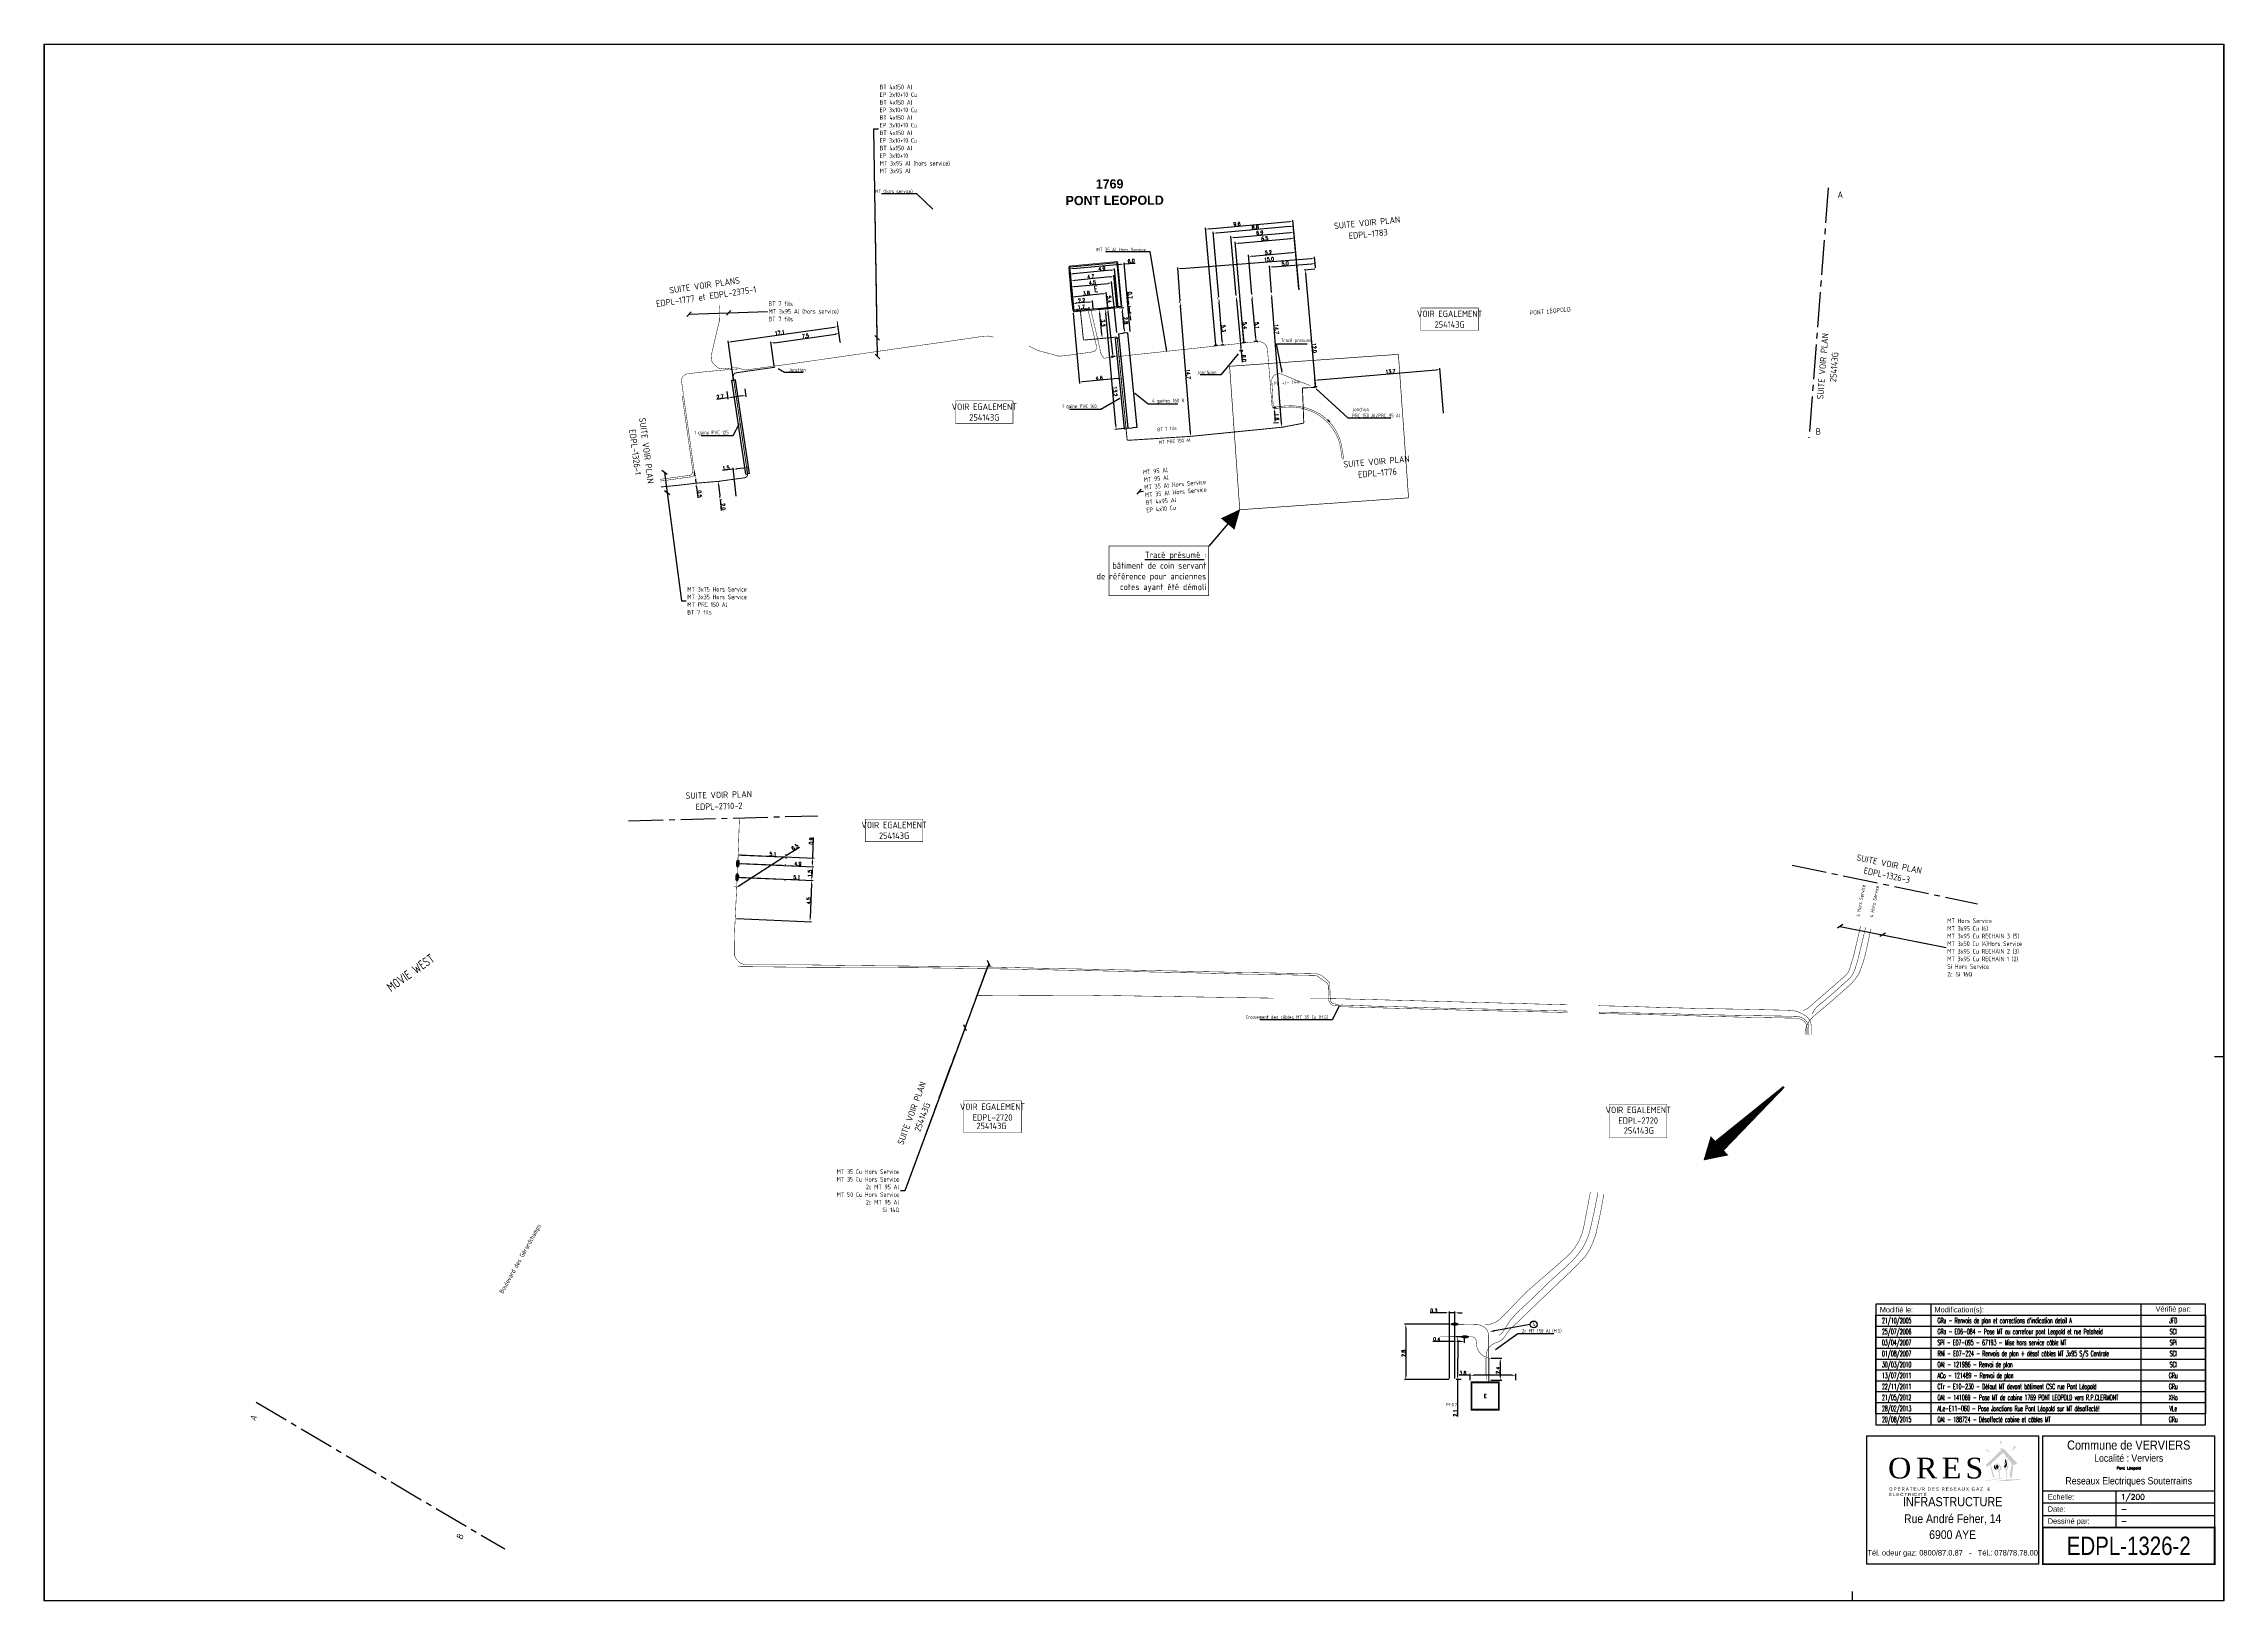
# Model space of a CAD drawing. Header units: millimetres. Extents: x 93 to 1284, y -277 to 574.
import ezdxf
from ezdxf.enums import TextEntityAlignment as Align

# ---------------------------------------------------------------- set-up
doc = ezdxf.new("R2010")
doc.units = ezdxf.units.MM
doc.header["$PDMODE"] = 34
doc.linetypes.add('CENTER2', pattern=[28.575, 19.05, -3.175, 3.175, -3.175])
doc.linetypes.add('SISOUTERRAIN', pattern=[5, 2.5, -2.5])
doc.layers.get('0').update_dxf_attribs({"linetype": 'CONTINUOUS'})
doc.layers.get('Defpoints').update_dxf_attribs({"linetype": 'CONTINUOUS'})
for name, color, linetype in [('CADASTRE', 7, 'CONTINUOUS'), ('CARTOUCHE', 7, 'CONTINUOUS'), ('COTATION', 7, 'CONTINUOUS'), ('DESAFFECTE', 252, 'CONTINUOUS'), ('EQUIPEMENT', 7, 'CONTINUOUS'), ('INDICATION', 7, 'CONTINUOUS'), ('MT', 7, 'HTSOUTERRAIN'), ('RASTER', 7, 'CONTINUOUS')]:
    doc.layers.add(name, color=color, linetype=linetype)
doc.styles.add('ARIAL_BLACK', font='', dxfattribs={"width": 0.85, "height": 5})
doc.styles.add('CARTOUCHE', font='ARIAL.TTF', dxfattribs={"width": 0.85})
doc.styles.add('indication', font='isocp.shx', dxfattribs={"width": 0.85, "height": 6})
doc.styles.add('INDICATIONS', font='isocp.shx', dxfattribs={"width": 0.85})
doc.styles.add('ROMANS', font='romans', dxfattribs={"width": 0.8, "height": 2.5})
doc.styles.get("Standard").update_dxf_attribs({"font": 'romans.shx', "width": 0.85})
doc.styles.get('ARIAL_BLACK').set_extended_font_data('Arial Black')
doc.linetypes.add('HTSOUTERRAIN', pattern='A,25,-3,[133,ltypeshp.shx,S=0.5,R=0,X=-1,Y=0],-2', length=30)
doc.linetypes.add('MTSOUTERRAIN', pattern='A,25,-3,[133,ltypeshp.shx,S=0.5,R=0,X=-1,Y=0],-2', length=30)
doc.dimstyles.new('RASTER', dxfattribs={"dimtxt": 2, "dimasz": 2, "dimexe": 0.75, "dimexo": 0.625, "dimgap": 0.25, "dimtad": 1, "dimdec": 1, "dimlfac": 0.2, "dimzin": 0, "dimdsep": 46, "dimtxsty": 'Standard', "dimcen": -0.5, "dimclrd": 256, "dimclre": 256, "dimclrt": 256, "dimadec": 0, "dimazin": 0, "dimtfac": 1, "dimtdec": 1, "dimtmove": 0, "dimatfit": 3, "dimfxl": 0, "dimtolj": 1, "dimtzin": 0, "dimarcsym": 0})
doc.dimstyles.get("Standard").update_dxf_attribs({"dimtxt": 0.18, "dimasz": 0.18, "dimexe": 0.18, "dimexo": 0.0625, "dimgap": 0.09, "dimtad": 0, "dimtih": 1, "dimtoh": 1, "dimdec": 4, "dimzin": 0, "dimdsep": 46, "dimtxsty": 'Standard', "dimcen": 0.09, "dimadec": 0, "dimazin": 0, "dimtfac": 1, "dimtdec": 4, "dimtofl": 0, "dimtmove": 0, "dimatfit": 3, "dimfxl": 0, "dimtolj": 1, "dimtzin": 0, "dimarcsym": 0})
picture_1 = doc.add_image_def('image1.tif', size_in_pixel=(9374, 6692))

# ---------------------------------------------------------------- blocks, each defined once
blk = doc.blocks.new('*D1')
at = {"layer": 'Defpoints', "color": 0, "linetype": 'Continuous', "transparency": 16777216}
for p in [(471.9, 118.6), (470.9, 96.1), (511.6, 94.4)]:
    blk.add_point(p, dxfattribs=at)
at = {"layer": 'DESAFFECTE', "linetype": 'Continuous', "lineweight": -2, "transparency": 16777216}
for p, q in [((472.5, 118.6), (513.3, 116.8)), ((512.5, 114.9), (511.7, 96.4)), ((471.5, 96.1), (512.4, 94.3))]:
    blk.add_line(p, q, dxfattribs=at)
at = {"layer": 'DESAFFECTE', "linetype": 'Continuous', "transparency": 16777216}
for points in [[(512.2, 114.9), (512.8, 114.8), (512.6, 116.8)], [(511.4, 96.4), (512, 96.4), (511.6, 94.4)]]:
    blk.add_solid(points, dxfattribs=at)
at = {"layer": 'DESAFFECTE', "linetype": 'Continuous', "transparency": 16777216, "insert": (510.9, 105.7), "char_height": 2, "attachment_point": 5, "rotation": 87.5494}
blk.add_mtext('\\A1;4.5', dxfattribs=at)
blk = doc.blocks.new('*D2')
at = {"layer": 'Defpoints', "color": 0, "linetype": 'Continuous', "transparency": 16777216}
for p in [(472.2, 126.1), (471.9, 118.6), (512.6, 116.8)]:
    blk.add_point(p, dxfattribs=at)
at = {"layer": 'DESAFFECTE', "linetype": 'Continuous', "lineweight": -2, "transparency": 16777216}
for p, q in [((472.8, 126.1), (513.7, 124.3)), ((512.8, 122.3), (512.7, 118.8)), ((472.5, 118.6), (513.3, 116.8))]:
    blk.add_line(p, q, dxfattribs=at)
at = {"layer": 'DESAFFECTE', "linetype": 'Continuous', "transparency": 16777216}
for points in [[(512.5, 122.4), (513.2, 122.3), (512.9, 124.3)], [(512.3, 118.9), (513, 118.8), (512.6, 116.8)]]:
    blk.add_solid(points, dxfattribs=at)
at = {"layer": 'DESAFFECTE', "linetype": 'Continuous', "transparency": 16777216, "insert": (511.5, 120.6), "char_height": 2, "attachment_point": 5, "rotation": 87.5494}
blk.add_mtext('\\A1;1.5', dxfattribs=at)
blk = doc.blocks.new('*D3')
at = {"layer": 'Defpoints', "color": 0, "linetype": 'Continuous', "transparency": 16777216}
for p in [(472.2, 126.1), (472.4, 130.8), (512.9, 124.3)]:
    blk.add_point(p, dxfattribs=at)
at = {"layer": 'DESAFFECTE', "linetype": 'Continuous', "lineweight": -2, "transparency": 16777216}
for p, q in [((513.1, 129.1), (513.6, 140.3)), ((472.8, 126.1), (513.7, 124.3)), ((473, 130.8), (513.9, 129)), ((513, 126.3), (513, 127.1))]:
    blk.add_line(p, q, dxfattribs=at)
at = {"layer": 'DESAFFECTE', "linetype": 'Continuous', "transparency": 16777216}
for points in [[(512.7, 127.1), (513.4, 127.1), (513.1, 129.1)], [(512.7, 126.4), (513.3, 126.3), (512.9, 124.3)]]:
    blk.add_solid(points, dxfattribs=at)
at = {"layer": 'DESAFFECTE', "linetype": 'Continuous', "transparency": 16777216, "insert": (512.3, 138.4), "char_height": 2, "attachment_point": 5, "rotation": 87.5494}
blk.add_mtext('\\A1;0.9', dxfattribs=at)
blk = doc.blocks.new('*D4')
at = {"layer": 'Defpoints', "color": 0, "linetype": 'Continuous', "transparency": 16777216}
for p in [(498.5, 130.4), (498.5, 130.3), (471.2, 112.8)]:
    blk.add_point(p, dxfattribs=at)
at = {"layer": 'DESAFFECTE', "linetype": 'Continuous', "lineweight": -2, "transparency": 16777216}
for p, q in [((498.5, 130.4), (505.8, 135)), ((472.8, 113.9), (496.8, 129.3)), ((498.2, 130.9), (498.1, 131)), ((470.8, 113.3), (470.7, 113.5))]:
    blk.add_line(p, q, dxfattribs=at)
at = {"layer": 'DESAFFECTE', "linetype": 'Continuous', "transparency": 16777216}
for points in [[(496.6, 129.6), (497, 129), (498.5, 130.4)], [(472.6, 114.2), (473, 113.6), (471.1, 112.8)]]:
    blk.add_solid(points, dxfattribs=at)
at = {"layer": 'DESAFFECTE', "linetype": 'Continuous', "transparency": 16777216, "insert": (503.4, 135), "char_height": 2, "attachment_point": 5, "rotation": 32.6663}
blk.add_mtext('\\A1;6.5', dxfattribs=at)
blk = doc.blocks.new('*D5')
at = {"layer": 'Defpoints', "color": 0, "linetype": 'Continuous', "transparency": 16777216}
for p in [(882.8, -144), (882.8, -156), (888.7, -156)]:
    blk.add_point(p, dxfattribs=at)
at = {"layer": 'DESAFFECTE', "linetype": 'Continuous', "lineweight": -2, "transparency": 16777216}
for p, q in [((883.5, -144), (889.5, -144)), ((888.7, -146), (888.7, -154)), ((883.5, -156), (889.5, -156))]:
    blk.add_line(p, q, dxfattribs=at)
at = {"layer": 'DESAFFECTE', "linetype": 'Continuous', "transparency": 16777216}
for points in [[(888.4, -146), (889, -146), (888.7, -144)], [(888.4, -154), (889, -154), (888.7, -156)]]:
    blk.add_solid(points, dxfattribs=at)
at = {"layer": 'DESAFFECTE', "linetype": 'Continuous', "transparency": 16777216, "insert": (887.5, -150.7), "char_height": 2, "attachment_point": 5, "rotation": 90}
blk.add_mtext('\\A1;2.4', dxfattribs=at)
blk = doc.blocks.new('ORES A0')
at = {"layer": 'CARTOUCHE'}
h = blk.add_hatch(color=256, dxfattribs=at)
h.paths.add_polyline_path([(-130.2, 73.9), (-129.6, 73.4), (-129.5, 73.4), (-128.8, 73.4), (-127.7, 74.4), (-127.6, 74.4), (-126.3, 68.1), (-125.6, 67.1), (-125.3, 67.4), (-127.3, 74.6), (-127.3, 74.7), (-120.6, 80.8), (-120.5, 80.8), (-115.8, 74.8), (-116.9, 68.9), (-116.9, 68.7), (-116.5, 67.1), (-115.9, 67), (-115, 74.5), (-114.1, 74.2), (-112.8, 75.1), (-119.3, 82), (-119, 82.3), (-119.8, 82.5), (-120.4, 83.1), (-120.9, 83.1), (-122.4, 83.2), (-121.6, 82.2)])
h.paths.add_polyline_path([(-129.6, 82.8), (-130, 82.3), (-128.1, 81), (-127.6, 81)], flags=17)
h.paths.add_polyline_path([(-122, 85.4), (-121.6, 85.6), (-121.2, 87.1), (-122, 87.4)])
h.paths.add_polyline_path([(-115.9, 81.9), (-115.6, 81.9), (-113.8, 83.8), (-113.8, 84.4), (-114.3, 84.7)])
h.paths.add_polyline_path([(-117.7, 74.8), (-117.8, 75.3), (-117.8, 75.6), (-117.9, 76), (-118, 76.3), (-118.1, 76.6), (-118.2, 76.7), (-118.3, 76.8), (-118.5, 76.9), (-118.5, 76.9), (-118.6, 76.9), (-118.7, 76.7), (-118.7, 76.5), (-118.7, 76.3), (-118.8, 76.1), (-118.8, 75.9), (-118.9, 75.7), (-118.9, 75.5), (-119, 75.3), (-119.2, 75.2), (-119.3, 75.1), (-119.5, 74.9), (-119.7, 74.6), (-119.9, 74.4), (-120, 74.3), (-120.1, 74.2), (-120.2, 74), (-120.2, 73.9), (-120.3, 73.7), (-120.3, 73.3), (-120.2, 73), (-120.1, 72.9), (-120.1, 72.7), (-119.9, 72.5), (-119.5, 72.1), (-119.7, 72.4), (-119.7, 72.6), (-119.8, 72.7), (-119.8, 73.1), (-119.8, 73.4), (-119.8, 73.7), (-119.7, 73.8), (-119.6, 74), (-119.5, 74.2), (-119.3, 74.4), (-119.1, 74.6), (-119, 74.8), (-118.9, 75), (-118.8, 75.2), (-118.7, 75.4), (-118.6, 75.7), (-118.5, 76.1), (-118.5, 76.4), (-118.4, 76.5), (-118.3, 76.4), (-118.3, 76.1), (-118.2, 75.9), (-118.2, 75.6), (-118.1, 75), (-118.1, 74.8), (-118.1, 74.4), (-118.1, 73.8), (-118.2, 73.5), (-118.2, 73.2), (-118.4, 72.9), (-118.5, 72.6), (-118.6, 72.4), (-118.8, 72.2), (-118.9, 72.1), (-119, 71.9), (-119.2, 71.8), (-119.4, 71.6), (-119.5, 71.5), (-119.6, 71.4), (-119.6, 71.3), (-119.4, 71.1), (-119.3, 71), (-119.1, 71), (-119, 71), (-119, 70.7), (-118.9, 69.2), (-118.8, 68.2), (-118.7, 67.2), (-118.6, 66.2), (-118.6, 66.1), (-118.9, 66.1), (-119.1, 66.1), (-119.5, 66), (-119.9, 66), (-120.3, 65.9), (-120.6, 65.9), (-121, 65.8), (-121.3, 65.8), (-121.7, 65.7), (-122, 65.7), (-122.4, 65.6), (-122.8, 65.6), (-123.2, 65.5), (-123.4, 65.5), (-123.4, 65.4), (-123.3, 65.3), (-123.2, 65.3), (-122.3, 65.3), (-121.2, 65.3), (-120, 65.3), (-118.8, 65.4), (-117.7, 65.4), (-116.6, 65.6), (-115.3, 65.7), (-114.5, 65.8), (-113.6, 65.9), (-112.8, 66), (-112, 66.1), (-111.4, 66.2), (-111.3, 66.4), (-113.3, 66.4), (-115, 66.3), (-117, 66.3), (-118.1, 66.1), (-118.3, 66.2), (-118.3, 66.7), (-118.4, 67.5), (-118.5, 68.9), (-118.5, 69.6), (-118.6, 70.4), (-118.7, 71.1), (-118.7, 71.2), (-118.5, 71.4), (-118.4, 71.5), (-118.4, 71.5), (-118.3, 71.7), (-118.2, 71.9), (-118.1, 72.1), (-118, 72.2), (-117.9, 72.5), (-117.8, 72.8), (-117.7, 73.1), (-117.7, 73.4)])
h.paths.add_polyline_path([(-121.7, 73.1), (-121.7, 73.3), (-121.9, 73.5), (-122, 73.7), (-122.2, 73.9), (-122.3, 74.1), (-122.5, 74.3), (-122.7, 74.5), (-122.9, 74.7), (-123.1, 74.8), (-123.4, 74.9), (-123.6, 75), (-124, 74.9), (-124.2, 74.9), (-124.4, 74.8), (-124.5, 74.7), (-124.7, 74.5), (-124.8, 74.3), (-124.9, 74.2), (-124.9, 74.1), (-125, 73.8), (-124.9, 73.4), (-124.9, 73.3), (-124.9, 73.2), (-124.8, 73), (-124.7, 72.8), (-124.6, 72.6), (-124.5, 72.4), (-124.4, 72.3), (-124.4, 72.3), (-124.3, 72.2), (-124.2, 72), (-123.9, 71.8), (-123.7, 71.7), (-123.5, 71.5), (-123.4, 71.5), (-123.2, 71.4), (-123.2, 71.4), (-123.2, 71.2), (-123.1, 70.7), (-122.9, 68.4), (-122.7, 66.8), (-130.6, 65.5), (-130.4, 65.3), (-119.9, 66.9), (-122.2, 66.9), (-122.4, 66.8), (-122.5, 71.3), (-122.5, 71.4), (-122.1, 71.4), (-122, 71.4), (-121.8, 71.4), (-121.6, 71.6), (-121.5, 71.7), (-121.4, 71.8), (-121.4, 72), (-121.3, 72.2), (-121.4, 72.4), (-121.4, 72.6), (-121.5, 72.8), (-121.6, 73)])
h.paths.add_polyline_path([(-122.2, 72.8), (-122.2, 72.7), (-122.1, 72.4), (-122.1, 72.2), (-122.1, 72.1), (-122.3, 71.8), (-122.5, 71.8), (-122.8, 71.8), (-123.1, 71.8), (-123.4, 71.9), (-123.5, 72), (-123.7, 72.1), (-123.9, 72.2), (-124.1, 72.4), (-124.2, 72.5), (-124.3, 72.7), (-124.4, 72.9), (-124.4, 73.1), (-124.4, 73.3), (-124.4, 73.5), (-124.4, 73.6), (-124.3, 73.8), (-124.2, 74), (-124, 74.2), (-123.7, 74.3), (-123.4, 74.2), (-123.3, 74.2), (-123, 74), (-122.9, 73.9), (-122.7, 73.7), (-122.6, 73.5), (-122.5, 73.3), (-122.4, 73.1)], flags=16)
at = {"layer": 'CARTOUCHE', "true_color": 0xffd600}
h = blk.add_hatch(color=40, dxfattribs=at)
h.paths.add_polyline_path([(-124.8, 73), (-124.9, 73.2), (-124.9, 73.3), (-124.9, 73.4), (-125, 73.8), (-124.9, 74.1), (-124.9, 74.2), (-125.2, 74), (-125.4, 73.8), (-125.5, 73.6), (-125.5, 73.4), (-125.5, 73), (-125.5, 72.7), (-125.3, 72.3), (-125.2, 72.1), (-125, 71.9), (-124.8, 71.8), (-124.5, 71.7), (-124.3, 71.7), (-124, 71.6), (-123.9, 71.7), (-123.9, 71.7), (-123.9, 71.8), (-124.2, 72), (-124.3, 72.2), (-124.4, 72.3), (-124.4, 72.3), (-124.5, 72.4), (-124.6, 72.6), (-124.7, 72.8)])
h.paths.add_polyline_path([(-123, 73.1), (-123, 73.3), (-123.1, 73.5), (-123.2, 73.7), (-123.4, 73.9), (-123.6, 74.1), (-123.7, 74.2), (-123.8, 74.2), (-124, 74.2), (-124.2, 74), (-124.3, 73.8), (-124.4, 73.6), (-124.4, 73.5), (-124.4, 73.3), (-124.4, 73.1), (-124.4, 72.9), (-124.3, 72.7), (-124.2, 72.5), (-124.1, 72.4), (-123.9, 72.2), (-123.7, 72.1), (-123.5, 72), (-123.5, 72), (-123.4, 72), (-123.3, 72.2), (-123.1, 72.5), (-123, 72.8)])
at = {"layer": 'CARTOUCHE', "true_color": 0x4dffff}
h = blk.add_hatch(color=131, dxfattribs=at)
h.paths.add_polyline_path([(-119.4, 76.2), (-119.5, 75.7), (-119.6, 75.2), (-119.7, 74.6), (-119.5, 74.9), (-119.3, 75.1), (-119.2, 75.2), (-119, 75.3), (-118.9, 75.5), (-118.9, 75.7), (-118.8, 75.9), (-118.8, 76.1), (-118.7, 76.3), (-118.8, 76.4), (-118.9, 76.7), (-119, 77), (-119.2, 77.2), (-119.3, 77.3), (-119.4, 77.3), (-119.5, 77.2), (-119.5, 77), (-119.5, 76.8), (-119.4, 76.5)])
h.paths.add_polyline_path([(-118.5, 74.2), (-118.4, 74.6), (-118.4, 74.9), (-118.5, 75.5), (-118.6, 75.7), (-118.6, 75.7), (-118.7, 75.4), (-118.8, 75.2), (-118.9, 75), (-119, 74.8), (-119.1, 74.6), (-119.3, 74.4), (-119.5, 74.2), (-119.6, 74), (-119.7, 73.8), (-119.8, 73.7), (-119.8, 73.4), (-119.8, 73.1), (-119.8, 72.7), (-119.7, 72.6), (-119.7, 72.6), (-119.7, 72.6), (-119.6, 72.6), (-119.4, 72.6), (-119.3, 72.7), (-119, 72.9), (-118.8, 73.2), (-118.6, 73.6)])
at = {"flags": 128}
for points in [[(0, 297), (-5, 297)], [(-203, 5), (-203, 0)]]:
    blk.add_lwpolyline(points, dxfattribs=at)
at = {"layer": 'CARTOUCHE'}
for points, const_width in [([(0, 0), (-1190.7, 0), (-1190.7, 850), (0, 850)], 0.7), ([(-98.8, 40), (-5, 40), (-5, 20), (-98.8, 20)], 1)]:
    blk.add_lwpolyline(points, close=True, dxfattribs=dict(at, const_width=const_width))
for points in [[(-190, 96), (-10, 96), (-10, 162), (-190, 162)], [(-190, 156), (-10, 156), (-10, 102), (-190, 102)], [(-10, 108), (-190, 108), (-190, 150), (-10, 150)], [(-190, 144), (-10, 144), (-10, 114), (-190, 114)], [(-10, 120), (-190, 120), (-190, 138), (-10, 138)], [(-10, 126), (-190, 126), (-190, 132), (-10, 132)], [(-195, 90), (-101.2, 90), (-101.2, 20), (-195, 20)], [(-98.8, 90), (-5, 90), (-5, 40), (-98.8, 40)]]:
    blk.add_lwpolyline(points, close=True, dxfattribs=at)
at = {"layer": 'CARTOUCHE', "flags": 128}
for points in [[(-160, 162), (-160, 96)], [(-45.3, 162), (-45.3, 96)], [(-98.8, 60), (-58.8, 60)], [(-58.8, 40), (-58.8, 60), (-5, 60)], [(-5, 53.2), (-98.8, 53.2)], [(-98.8, 46.6), (-5, 46.6)]]:
    blk.add_lwpolyline(points, dxfattribs=at)
at = {"layer": 'CARTOUCHE', "color": 7, "linetype": 'Continuous', "style": 'CARTOUCHE', "width": 0.85}
for s, p in [('Modifié le:', (-178.8, 159)), ('Modification(s):', (-144.5, 158.6)), ('Vérifié par:', (-27.6, 159))]:
    blk.add_text(s, height=2.93, dxfattribs=at).set_placement(p, align=Align.MIDDLE)
for s, height, p in [('INFRASTRUCTURE', 5, (-148.1, 51.6)), ('Tél. odeur gaz: 0800/87.0.87   -   Tél.: 078/78.78.00', 3, (-148.1, 24.7))]:
    blk.add_text(s, height=height, dxfattribs=at).set_placement(p, align=Align.CENTER)
for s, p in [('Echelle:', (-96.2, 55.2)), ('Date:', (-96.2, 48.6)), ('Dessiné par:', (-96.2, 42))]:
    blk.add_text(s, height=3, dxfattribs=at).set_placement(p)
at = {"layer": 'CARTOUCHE', "color": 7, "style": 'CARTOUCHE', "width": 0.85}
for s, height, p in [('Rue André Feher, 14', 4.788, (-148.1, 42.4)), ('6900 AYE', 4.79, (-148.1, 33.7))]:
    blk.add_text(s, height=height, dxfattribs=at).set_placement(p, align=Align.CENTER)
at = {"layer": 'CARTOUCHE', "attachment_point": 1, "style": 'CARTOUCHE'}
for s, insert, char_height, width in [('{\\fTimes New Roman|b0|i0|c0|p18;\\W1.03;\\T1.2;ORES}', (-183.4, 78.1), 11.308, 46.695), ('{\\W0.96;\\T1.3;OPÉRATEUR DES RÉSEAUX GAZ  & ÉLECTRICITÉ}', (-182.9, 61.9), 1.79, 69.979)]:
    blk.add_mtext(s, dxfattribs=dict(at, insert=insert, char_height=char_height, width=width))
at = {"layer": 'CARTOUCHE', "color": 7, "linetype": 'Continuous', "style": 'ROMANS', "width": 0.5}
for tag, p in [('MD1', (-186.7, 151.5)), ('MD2', (-186.7, 145.5)), ('MD1-2', (-156.4, 151.5)), ('MD2-2', (-156.4, 145.5)), ('MD3', (-186.7, 139.5)), ('MD4', (-186.7, 133.5)), ('MD3-2', (-156.4, 139.5)), ('MD4-2', (-156.4, 133.5)), ('MD5', (-186.7, 127.5)), ('MD6', (-186.7, 121.5)), ('MD5-2', (-156.4, 127.5)), ('MD6-2', (-156.4, 121.5)), ('MD7', (-186.7, 115.5)), ('MD8', (-186.7, 109.5)), ('MD7-2', (-156.4, 115.5)), ('MD8-2', (-156.4, 109.5)), ('MD9', (-186.7, 103.5)), ('MD10', (-186.7, 97.5)), ('MD9-2', (-156.4, 103.5)), ('MD10-2', (-156.4, 97.5))]:
    blk.add_attdef(tag, p, '', height=3, dxfattribs=at)
for tag, p in [('MD1-3', (-27.6, 153)), ('MD2-3', (-27.6, 147)), ('MD3-3', (-27.6, 141)), ('MD4-3', (-27.6, 135)), ('MD5-3', (-27.6, 129)), ('MD6-3', (-27.6, 123)), ('MD7-3', (-27.6, 117)), ('MD8-3', (-27.6, 111)), ('MD10-3', (-27.6, 99)), ('MD9-3', (-27.6, 105))]:
    blk.add_attdef(tag, text='', height=3, dxfattribs=at).set_placement(p, align=Align.MIDDLE_CENTER)
at = {"layer": 'CARTOUCHE', "color": 7, "linetype": 'Continuous', "style": 'CARTOUCHE', "width": 0.85}
for tag, height, p in [('COM', 5, (-51.9, 82.5)), ('LOC', 4, (-51.9, 75.9)), ('RES', 4, (-51.9, 63.5))]:
    blk.add_attdef(tag, text='', height=height, dxfattribs=at).set_placement(p, align=Align.CENTER)
at = {"layer": 'CARTOUCHE', "color": 7, "linetype": 'Continuous', "style": 'ROMANS'}
blk.add_attdef('OBJ1', text='', height=1.5, dxfattribs=at).set_placement((-51.9, 71.7), align=Align.CENTER)
for tag, p in [('ECH', (-56.2, 55.2)), ('DAT', (-56.2, 48.6)), ('DES', (-56.2, 42))]:
    blk.add_attdef(tag, p, '', height=3, dxfattribs=at)
at = {"layer": 'CARTOUCHE', "color": 7, "linetype": 'Continuous', "style": 'CARTOUCHE', "width": 0.8}
blk.add_attdef('NUM', text='', height=10, dxfattribs=at).set_placement((-51.9, 30), align=Align.MIDDLE)
blk = doc.blocks.new('*D6')
at = {"layer": 'COTATION', "linetype": 'Continuous', "lineweight": -2, "transparency": 16777216}
for p, q in [((469.7, 341.4), (463.9, 340.7)), ((471.3, 326.6), (469.6, 342.1)), ((475.2, 342), (471.7, 341.6)), ((477.5, 339.5), (477.1, 342.9))]:
    blk.add_line(p, q, dxfattribs=at)
at = {"layer": 'COTATION', "linetype": 'Continuous', "transparency": 16777216}
for points in [[(471.7, 341.9), (471.7, 341.2), (469.7, 341.4)], [(475.1, 342.3), (475.2, 341.6), (477.2, 342.2)]]:
    blk.add_solid(points, dxfattribs=at)
at = {"layer": 'Defpoints', "color": 0, "linetype": 'Continuous', "transparency": 16777216}
for p in [(469.7, 341.4), (477.5, 338.9), (471.4, 325.9)]:
    blk.add_point(p, dxfattribs=at)
at = {"layer": 'COTATION', "linetype": 'Continuous', "transparency": 16777216, "insert": (465.7, 342.2), "char_height": 2, "attachment_point": 5, "rotation": 6.1973}
blk.add_mtext('\\A1;1.5', dxfattribs=at)
blk = doc.blocks.new('*D7')
at = {"layer": 'COTATION', "linetype": 'Continuous', "lineweight": -2, "transparency": 16777216}
for p, q in [((469, 411.1), (524.9, 419)), ((528.1, 410.9), (526.8, 420)), ((469.9, 390.2), (466.9, 411.5))]:
    blk.add_line(p, q, dxfattribs=at)
at = {"layer": 'COTATION', "linetype": 'Continuous', "transparency": 16777216}
for points in [[(524.9, 419.3), (525, 418.7), (526.9, 419.3)], [(468.9, 411.4), (469, 410.7), (467, 410.8)]]:
    blk.add_solid(points, dxfattribs=at)
at = {"layer": 'Defpoints', "color": 0, "linetype": 'Continuous', "transparency": 16777216}
for p in [(526.9, 419.3), (528.2, 410.3), (470, 389.5)]:
    blk.add_point(p, dxfattribs=at)
at = {"layer": 'COTATION', "linetype": 'Continuous', "transparency": 16777216, "insert": (495.1, 416), "char_height": 2, "attachment_point": 5, "rotation": 8.0621}
blk.add_mtext('\\A1;12.1', dxfattribs=at)
blk = doc.blocks.new('*D8')
at = {"layer": 'COTATION', "linetype": 'Continuous', "lineweight": -2, "transparency": 16777216}
for p, q in [((492.1, 397.7), (490.2, 411)), ((492.3, 410.5), (525.5, 415.2)), ((528.1, 410.9), (527.3, 416.3))]:
    blk.add_line(p, q, dxfattribs=at)
at = {"layer": 'COTATION', "linetype": 'Continuous', "transparency": 16777216}
for points in [[(492.2, 410.9), (492.3, 410.2), (490.3, 410.3)], [(525.4, 415.6), (525.5, 414.9), (527.4, 415.5)]]:
    blk.add_solid(points, dxfattribs=at)
at = {"layer": 'Defpoints', "color": 0, "linetype": 'Continuous', "transparency": 16777216}
for p in [(527.4, 415.5), (528.2, 410.3), (492.2, 397.1)]:
    blk.add_point(p, dxfattribs=at)
at = {"layer": 'COTATION', "linetype": 'Continuous', "transparency": 16777216, "insert": (509.1, 414.2), "char_height": 2, "attachment_point": 5, "rotation": 8.0621}
blk.add_mtext('\\A1;7.5', dxfattribs=at)
blk = doc.blocks.new('*D9')
at = {"layer": 'COTATION', "linetype": 'Continuous', "lineweight": -2, "transparency": 16777216}
for p, q in [((462, 334.8), (462.2, 334.8)), ((461.6, 332.8), (462.3, 326.8)), ((462.5, 324.8), (463.1, 318.8)), ((463.1, 324.9), (463.2, 324.9))]:
    blk.add_line(p, q, dxfattribs=at)
at = {"layer": 'COTATION', "linetype": 'Continuous', "transparency": 16777216}
for points in [[(462, 332.8), (461.3, 332.7), (461.4, 334.8)], [(462.6, 326.8), (461.9, 326.8), (462.5, 324.8)]]:
    blk.add_solid(points, dxfattribs=at)
at = {"layer": 'Defpoints', "color": 0, "linetype": 'Continuous', "transparency": 16777216}
for p in [(461.4, 334.8), (462.5, 324.8), (462.5, 324.8)]:
    blk.add_point(p, dxfattribs=at)
at = {"layer": 'COTATION', "linetype": 'Continuous', "transparency": 16777216, "insert": (464.2, 320.9), "char_height": 2, "attachment_point": 5, "rotation": 276.1973}
blk.add_mtext('\\A1;2.0', dxfattribs=at)
blk = doc.blocks.new('*D10')
at = {"layer": 'COTATION', "linetype": 'Continuous', "lineweight": -2, "transparency": 16777216}
for p, q in [((448.7, 338.2), (448.5, 340.2)), ((449, 336.2), (449.3, 333.8)), ((449.6, 336.3), (449.7, 336.3)), ((449.9, 333.8), (450.1, 333.9)), ((449.6, 331.8), (450.3, 325.8))]:
    blk.add_line(p, q, dxfattribs=at)
at = {"layer": 'COTATION', "linetype": 'Continuous', "transparency": 16777216}
for points in [[(449.1, 338.3), (448.4, 338.2), (449, 336.2)], [(449.9, 331.8), (449.2, 331.7), (449.3, 333.8)]]:
    blk.add_solid(points, dxfattribs=at)
at = {"layer": 'Defpoints', "color": 0, "linetype": 'Continuous', "transparency": 16777216}
for p in [(449, 336.2), (449, 336.2), (449.3, 333.8)]:
    blk.add_point(p, dxfattribs=at)
at = {"layer": 'COTATION', "linetype": 'Continuous', "transparency": 16777216, "insert": (451.3, 327.9), "char_height": 2, "attachment_point": 5, "rotation": 277.2279}
blk.add_mtext('\\A1;0.5', dxfattribs=at)
blk = doc.blocks.new('*D12')
at = {"layer": 'Defpoints', "color": 0, "linetype": 'Continuous', "transparency": 16777216}
for p in [(472.4, 130.8), (498.5, 129.7), (498.5, 129.7)]:
    blk.add_point(p, dxfattribs=at)
at = {"layer": 'DESAFFECTE', "linetype": 'Continuous', "lineweight": -2, "transparency": 16777216}
for p, q in [((472.4, 130.2), (472.4, 130.1)), ((474.4, 130.7), (496.5, 129.8)), ((498.5, 129.1), (498.5, 128.9))]:
    blk.add_line(p, q, dxfattribs=at)
at = {"layer": 'DESAFFECTE', "linetype": 'Continuous', "transparency": 16777216}
for points in [[(474.4, 131.1), (474.4, 130.4), (472.4, 130.8)], [(496.5, 130.1), (496.5, 129.4), (498.5, 129.7)]]:
    blk.add_solid(points, dxfattribs=at)
at = {"layer": 'DESAFFECTE', "linetype": 'Continuous', "transparency": 16777216, "insert": (491.4, 131.2), "char_height": 2, "attachment_point": 5, "rotation": 357.5494}
blk.add_mtext('\\A1;5.1', dxfattribs=at)
blk = doc.blocks.new('*D13')
at = {"layer": 'Defpoints', "color": 0, "linetype": 'Continuous', "transparency": 16777216}
for p in [(472.2, 126.1), (498.3, 125), (498.3, 125)]:
    blk.add_point(p, dxfattribs=at)
at = {"layer": 'DESAFFECTE', "linetype": 'Continuous', "lineweight": -2, "transparency": 16777216}
for p, q in [((472.2, 126.7), (472.2, 126.8)), ((474.2, 126), (496.3, 125.1)), ((498.3, 125.6), (498.3, 125.7)), ((498.3, 125), (506.9, 124.6))]:
    blk.add_line(p, q, dxfattribs=at)
at = {"layer": 'DESAFFECTE', "linetype": 'Continuous', "transparency": 16777216}
for points in [[(474.2, 126.3), (474.2, 125.7), (472.2, 126.1)], [(496.3, 125.4), (496.3, 124.7), (498.3, 125)]]:
    blk.add_solid(points, dxfattribs=at)
at = {"layer": 'DESAFFECTE', "linetype": 'Continuous', "transparency": 16777216, "insert": (505, 125.9), "char_height": 2, "attachment_point": 5, "rotation": 357.5494}
blk.add_mtext('\\A1;4.9', dxfattribs=at)
blk = doc.blocks.new('*D14')
at = {"layer": 'Defpoints', "color": 0, "linetype": 'Continuous', "transparency": 16777216}
for p in [(471.9, 118.6), (498, 117.5), (498, 117.5)]:
    blk.add_point(p, dxfattribs=at)
at = {"layer": 'DESAFFECTE', "linetype": 'Continuous', "lineweight": -2, "transparency": 16777216}
for p, q in [((471.8, 118), (471.8, 117.8)), ((473.9, 118.5), (496, 117.6)), ((498, 116.8), (497.9, 116.7)), ((498, 117.5), (506.1, 117.1))]:
    blk.add_line(p, q, dxfattribs=at)
at = {"layer": 'DESAFFECTE', "linetype": 'Continuous', "transparency": 16777216}
for points in [[(473.9, 118.8), (473.9, 118.2), (471.9, 118.6)], [(496, 117.9), (496, 117.2), (498, 117.5)]]:
    blk.add_solid(points, dxfattribs=at)
at = {"layer": 'DESAFFECTE', "linetype": 'Continuous', "transparency": 16777216, "insert": (504.4, 118.5), "char_height": 2, "attachment_point": 5, "rotation": 357.5494}
blk.add_mtext('\\A1;5.1', dxfattribs=at)
blk = doc.blocks.new('*D15')
at = {"layer": 'Defpoints', "color": 0, "linetype": 'Continuous', "transparency": 16777216}
for p in [(860.9, -119.3), (860.9, -155.8), (863.9, -155.8)]:
    blk.add_point(p, dxfattribs=at)
at = {"layer": 'DESAFFECTE', "linetype": 'Continuous', "lineweight": -2, "transparency": 16777216}
for p, q in [((860.9, -155.1), (860.9, -118.6)), ((863.9, -155.1), (863.9, -118.6)), ((858.9, -119.3), (850.4, -119.3)), ((863.9, -119.3), (860.9, -119.3)), ((865.9, -119.3), (867.9, -119.3))]:
    blk.add_line(p, q, dxfattribs=at)
at = {"layer": 'DESAFFECTE', "linetype": 'Continuous', "transparency": 16777216}
for points in [[(858.9, -119), (858.9, -119.6), (860.9, -119.3)], [(865.9, -119), (865.9, -119.6), (863.9, -119.3)]]:
    blk.add_solid(points, dxfattribs=at)
at = {"layer": 'DESAFFECTE', "linetype": 'Continuous', "transparency": 16777216, "insert": (852.4, -118.1), "char_height": 2, "attachment_point": 5}
blk.add_mtext('\\A1;0.3', dxfattribs=at)
blk = doc.blocks.new('*D16')
at = {"layer": 'Defpoints', "color": 0, "linetype": 'Continuous', "transparency": 16777216}
for p in [(863.9, -135), (863.9, -155.8), (869.1, -155.8)]:
    blk.add_point(p, dxfattribs=at)
at = {"layer": 'DESAFFECTE', "linetype": 'Continuous', "lineweight": -2, "transparency": 16777216}
for p, q in [((863.9, -135), (851.9, -135)), ((863.9, -155.1), (863.9, -134.2)), ((867.1, -135), (865.9, -135))]:
    blk.add_line(p, q, dxfattribs=at)
at = {"layer": 'DESAFFECTE', "linetype": 'Continuous', "transparency": 16777216}
for points in [[(865.9, -134.6), (865.9, -135.3), (863.9, -135)], [(867.1, -134.6), (867.1, -135.3), (869.1, -135)]]:
    blk.add_solid(points, dxfattribs=at)
at = {"layer": 'DESAFFECTE', "linetype": 'Continuous', "transparency": 16777216, "insert": (854, -133.7), "char_height": 2, "attachment_point": 5}
blk.add_mtext('\\A1;0.4', dxfattribs=at)
blk = doc.blocks.new('*D17')
at = {"layer": 'Defpoints', "color": 0, "linetype": 'Continuous', "transparency": 16777216}
for p in [(861.4, -125.5), (837.1, -155.8), (861.4, -155.8)]:
    blk.add_point(p, dxfattribs=at)
at = {"layer": 'DESAFFECTE', "linetype": 'Continuous', "lineweight": -2, "transparency": 16777216}
for p, q in [((860.7, -125.5), (836.4, -125.5)), ((837.1, -127.5), (837.1, -153.8)), ((860.7, -155.8), (836.4, -155.8))]:
    blk.add_line(p, q, dxfattribs=at)
at = {"layer": 'DESAFFECTE', "linetype": 'Continuous', "transparency": 16777216}
for points in [[(836.8, -127.5), (837.4, -127.5), (837.1, -125.5)], [(836.8, -153.8), (837.4, -153.8), (837.1, -155.8)]]:
    blk.add_solid(points, dxfattribs=at)
at = {"layer": 'DESAFFECTE', "linetype": 'Continuous', "transparency": 16777216, "insert": (835.9, -141.4), "char_height": 2, "attachment_point": 5, "rotation": 90}
blk.add_mtext('\\A1;2.8', dxfattribs=at)
blk = doc.blocks.new('*D18')
at = {"layer": 'Defpoints', "color": 0, "linetype": 'Continuous', "transparency": 16777216}
for p in [(868, -132.4), (865.4, -155.8), (867.9, -155.8)]:
    blk.add_point(p, dxfattribs=at)
at = {"layer": 'DESAFFECTE', "linetype": 'Continuous', "lineweight": -2, "transparency": 16777216}
for p, q in [((867.3, -132.4), (864.7, -132.4)), ((865.5, -134.4), (865.4, -153.8)), ((867.3, -155.8), (864.7, -155.8)), ((865.4, -155.8), (865.4, -175.9))]:
    blk.add_line(p, q, dxfattribs=at)
at = {"layer": 'DESAFFECTE', "linetype": 'Continuous', "transparency": 16777216}
for points in [[(865.2, -134.4), (865.8, -134.4), (865.5, -132.4)], [(865.1, -153.8), (865.8, -153.8), (865.4, -155.8)]]:
    blk.add_solid(points, dxfattribs=at)
at = {"layer": 'DESAFFECTE', "linetype": 'Continuous', "transparency": 16777216, "insert": (864.1, -174.1), "char_height": 2, "attachment_point": 5, "rotation": 89.815}
blk.add_mtext('\\A1;2.1', dxfattribs=at)
blk = doc.blocks.new('*D19')
at = {"layer": 'COTATION', "linetype": 'Continuous', "lineweight": -2, "transparency": 16777216}
for p, q in [((872.3, -153.4), (866.3, -153.4)), ((872.3, -156.1), (872.3, -152.7)), ((895.2, -153.4), (874.3, -153.4)), ((897.2, -156.1), (897.2, -152.7))]:
    blk.add_line(p, q, dxfattribs=at)
at = {"layer": 'COTATION', "linetype": 'Continuous', "transparency": 16777216}
for points in [[(874.3, -153.1), (874.3, -153.7), (872.3, -153.4)], [(895.2, -153.1), (895.2, -153.7), (897.2, -153.4)]]:
    blk.add_solid(points, dxfattribs=at)
at = {"layer": 'Defpoints', "color": 0, "linetype": 'Continuous', "transparency": 16777216}
for p in [(872.3, -153.4), (872.3, -156.8), (897.2, -156.8)]:
    blk.add_point(p, dxfattribs=at)
at = {"layer": 'COTATION', "linetype": 'Continuous', "transparency": 16777216, "insert": (868.3, -152.2), "char_height": 2, "attachment_point": 5}
blk.add_mtext('\\A1;3.6', dxfattribs=at)
blk = doc.blocks.new('*D20')
at = {"layer": 'COTATION', "linetype": 'Continuous', "lineweight": -2, "transparency": 16777216}
for p, q in [((466.2, 383.8), (466.8, 379.6)), ((474.6, 381.5), (468.7, 380.6)), ((476, 385.3), (476.6, 381)), ((466.7, 380.3), (460.7, 379.4))]:
    blk.add_line(p, q, dxfattribs=at)
at = {"layer": 'COTATION', "linetype": 'Continuous', "transparency": 16777216}
for points in [[(474.5, 381.8), (474.6, 381.1), (476.5, 381.7)], [(468.6, 380.9), (468.7, 380.3), (466.7, 380.3)]]:
    blk.add_solid(points, dxfattribs=at)
at = {"layer": 'Defpoints', "color": 0, "linetype": 'Continuous', "transparency": 16777216}
for p in [(466.1, 384.4), (475.9, 385.9), (476.5, 381.7)]:
    blk.add_point(p, dxfattribs=at)
at = {"layer": 'COTATION', "linetype": 'Continuous', "transparency": 16777216, "insert": (462.5, 381), "char_height": 2, "attachment_point": 5, "rotation": 8.2817}
blk.add_mtext('\\A1;2.7', dxfattribs=at)
blk = doc.blocks.new('*D21')
at = {"layer": 'COTATION', "linetype": 'Continuous', "lineweight": -2, "transparency": 16777216}
for p, q in [((744.4, 436.3), (741.6, 468.6)), ((743.6, 468), (774, 470.7)), ((778.8, 439.4), (775.9, 471.6))]:
    blk.add_line(p, q, dxfattribs=at)
at = {"layer": 'COTATION', "linetype": 'Continuous', "transparency": 16777216}
for points in [[(743.6, 468.3), (743.7, 467.7), (741.6, 467.8)], [(774, 471), (774, 470.4), (776, 470.9)]]:
    blk.add_solid(points, dxfattribs=at)
at = {"layer": 'Defpoints', "color": 0, "linetype": 'Continuous', "transparency": 16777216}
for p in [(776, 470.9), (744.5, 435.7), (778.9, 438.8)]:
    blk.add_point(p, dxfattribs=at)
at = {"layer": 'COTATION', "linetype": 'Continuous', "transparency": 16777216, "insert": (757.3, 470.5), "char_height": 2, "attachment_point": 5, "rotation": 5.0755}
blk.add_mtext('\\A1;6.9', dxfattribs=at)
blk = doc.blocks.new('*D22')
at = {"layer": 'COTATION', "linetype": 'Continuous', "lineweight": -2, "transparency": 16777216}
for p, q in [((744.7, 433.7), (747, 407.8)), ((745.1, 435.8), (745.2, 435.8)), ((747.1, 405.8), (747.7, 399.9)), ((747.8, 405.9), (747.9, 405.9))]:
    blk.add_line(p, q, dxfattribs=at)
at = {"layer": 'COTATION', "linetype": 'Continuous', "transparency": 16777216}
for points in [[(745, 433.7), (744.3, 433.7), (744.5, 435.7)], [(747.3, 407.8), (746.6, 407.8), (747.1, 405.8)]]:
    blk.add_solid(points, dxfattribs=at)
at = {"layer": 'Defpoints', "color": 0, "linetype": 'Continuous', "transparency": 16777216}
for p in [(744.5, 435.7), (744.5, 435.7), (747.1, 405.8)]:
    blk.add_point(p, dxfattribs=at)
at = {"layer": 'COTATION', "linetype": 'Continuous', "transparency": 16777216, "insert": (748.7, 402), "char_height": 2, "attachment_point": 5, "rotation": 275.0755}
blk.add_mtext('\\A1;6.0', dxfattribs=at)
blk = doc.blocks.new('B_Jonction')
at = {"layer": 'EQUIPEMENT', "const_width": 0.75, "flags": 128}
blk.add_lwpolyline([(-1, 0.4), (1, 0.4)], dxfattribs=at)
blk = doc.blocks.new('*D24')
at = {"layer": 'Defpoints', "color": 0, "linetype": 'Continuous', "transparency": 16777216}
for p in [(735, 434.8), (735, 434.8), (737, 409.3)]:
    blk.add_point(p, dxfattribs=at)
at = {"layer": 'DESAFFECTE', "linetype": 'Continuous', "lineweight": -2, "transparency": 16777216}
for p, q in [((734.4, 434.7), (734.3, 434.7)), ((736.8, 411.3), (735.2, 432.8)), ((736.4, 409.2), (736.3, 409.2))]:
    blk.add_line(p, q, dxfattribs=at)
at = {"layer": 'DESAFFECTE', "linetype": 'Continuous', "transparency": 16777216}
for points in [[(735.5, 432.8), (734.8, 432.7), (735, 434.8)], [(737.2, 411.3), (736.5, 411.2), (737, 409.3)]]:
    blk.add_solid(points, dxfattribs=at)
at = {"layer": 'DESAFFECTE', "linetype": 'Continuous', "transparency": 16777216, "insert": (737.5, 418.3), "char_height": 2, "attachment_point": 5, "rotation": 274.4898}
blk.add_mtext('\\A1;5.3', dxfattribs=at)
blk = doc.blocks.new('*D25')
at = {"layer": 'Defpoints', "color": 0, "linetype": 'Continuous', "transparency": 16777216}
for p in [(731.9, 470.3), (735, 434.8), (778.9, 438.8)]:
    blk.add_point(p, dxfattribs=at)
at = {"layer": 'DESAFFECTE', "linetype": 'Continuous', "lineweight": -2, "transparency": 16777216}
for p, q in [((735, 435.4), (731.8, 471)), ((773.7, 474), (733.9, 470.4)), ((778.8, 439.4), (775.6, 474.9))]:
    blk.add_line(p, q, dxfattribs=at)
at = {"layer": 'DESAFFECTE', "linetype": 'Continuous', "transparency": 16777216}
for points in [[(733.8, 470.8), (733.9, 470.1), (731.9, 470.3)], [(773.7, 474.3), (773.7, 473.6), (775.7, 474.1)]]:
    blk.add_solid(points, dxfattribs=at)
at = {"layer": 'DESAFFECTE', "linetype": 'Continuous', "transparency": 16777216, "insert": (754.9, 473.5), "char_height": 2, "attachment_point": 5, "rotation": 5.0755}
blk.add_mtext('\\A1;8.8', dxfattribs=at)
blk = doc.blocks.new('*D26')
at = {"layer": 'Defpoints', "color": 0, "linetype": 'Continuous', "transparency": 16777216}
for p in [(777, 459.9), (753.1, 436.3), (778.8, 439.4)]:
    blk.add_point(p, dxfattribs=at)
at = {"layer": 'DESAFFECTE', "linetype": 'Continuous', "lineweight": -2, "transparency": 16777216}
for p, q in [((753, 436.9), (751.1, 458.4)), ((753.2, 457.8), (775, 459.7)), ((778.7, 440), (776.9, 460.7))]:
    blk.add_line(p, q, dxfattribs=at)
at = {"layer": 'DESAFFECTE', "linetype": 'Continuous', "transparency": 16777216}
for points in [[(753.1, 458.1), (753.2, 457.5), (751.2, 457.6)], [(775, 460.1), (775, 459.4), (777, 459.9)]]:
    blk.add_solid(points, dxfattribs=at)
at = {"layer": 'DESAFFECTE', "linetype": 'Continuous', "transparency": 16777216, "insert": (762, 459.8), "char_height": 2, "attachment_point": 5, "rotation": 5.0755}
blk.add_mtext('\\A1;5.2', dxfattribs=at)
blk = doc.blocks.new('*D27')
at = {"layer": 'Defpoints', "color": 0, "linetype": 'Continuous', "transparency": 16777216}
for p in [(753.1, 436.3), (753.1, 436.3), (755.3, 410.9)]:
    blk.add_point(p, dxfattribs=at)
at = {"layer": 'DESAFFECTE', "linetype": 'Continuous', "lineweight": -2, "transparency": 16777216}
for p, q in [((755.2, 412.9), (753.2, 434.3)), ((753.7, 436.4), (753.8, 436.4)), ((756, 411), (756.1, 411))]:
    blk.add_line(p, q, dxfattribs=at)
at = {"layer": 'DESAFFECTE', "linetype": 'Continuous', "transparency": 16777216}
for points in [[(753.6, 434.4), (752.9, 434.3), (753.1, 436.3)], [(755.5, 412.9), (754.8, 412.9), (755.3, 410.9)]]:
    blk.add_solid(points, dxfattribs=at)
at = {"layer": 'DESAFFECTE', "linetype": 'Continuous', "transparency": 16777216, "insert": (755.8, 419.9), "char_height": 2, "attachment_point": 5, "rotation": 275.0755}
blk.add_mtext('\\A1;5.1', dxfattribs=at)
blk = doc.blocks.new('*D28')
at = {"layer": 'Defpoints', "color": 0, "linetype": 'Continuous', "transparency": 16777216}
for p in [(767, 375), (765.7, 366.6), (768.2, 366.8)]:
    blk.add_point(p, dxfattribs=at)
at = {"layer": 'DESAFFECTE', "linetype": 'Continuous', "lineweight": -2, "transparency": 16777216}
for p, q in [((766.3, 375), (764.4, 374.9)), ((765.3, 372.9), (765.5, 368.6)), ((767.6, 366.7), (764.9, 366.6))]:
    blk.add_line(p, q, dxfattribs=at)
at = {"layer": 'DESAFFECTE', "linetype": 'Continuous', "transparency": 16777216}
for points in [[(765.6, 373), (765, 372.9), (765.2, 374.9)], [(765.9, 368.6), (765.2, 368.6), (765.7, 366.6)]]:
    blk.add_solid(points, dxfattribs=at)
at = {"layer": 'DESAFFECTE', "linetype": 'Continuous', "transparency": 16777216, "insert": (766.7, 370), "char_height": 2, "attachment_point": 5, "rotation": 273.4108}
blk.add_mtext('\\A1;1.6', dxfattribs=at)
blk = doc.blocks.new('*D29')
at = {"layer": 'COTATION', "linetype": 'Continuous', "lineweight": -2, "transparency": 16777216}
for p, q in [((764.7, 451.9), (785.6, 453.5)), ((787.8, 451.3), (787.6, 454.4)), ((763.7, 437.9), (762.6, 452.5))]:
    blk.add_line(p, q, dxfattribs=at)
at = {"layer": 'COTATION', "linetype": 'Continuous', "transparency": 16777216}
for points in [[(785.6, 453.9), (785.7, 453.2), (787.6, 453.7)], [(764.6, 452.3), (764.7, 451.6), (762.7, 451.8)]]:
    blk.add_solid(points, dxfattribs=at)
at = {"layer": 'Defpoints', "color": 0, "linetype": 'Continuous', "transparency": 16777216}
for p in [(787.6, 453.7), (787.9, 450.7), (763.8, 437.3)]:
    blk.add_point(p, dxfattribs=at)
at = {"layer": 'COTATION', "linetype": 'Continuous', "transparency": 16777216, "insert": (771.2, 453.7), "char_height": 2, "attachment_point": 5, "rotation": 4.4105}
blk.add_mtext('\\A1;5.0', dxfattribs=at)
blk = doc.blocks.new('*D30')
at = {"layer": 'COTATION', "linetype": 'Continuous', "lineweight": -2, "transparency": 16777216}
for p, q in [((769.3, 366.3), (763.9, 435.3)), ((764.4, 437.4), (764.5, 437.4)), ((770, 364.3), (770.2, 364.3))]:
    blk.add_line(p, q, dxfattribs=at)
at = {"layer": 'COTATION', "linetype": 'Continuous', "transparency": 16777216}
for points in [[(764.3, 435.3), (763.6, 435.3), (763.8, 437.3)], [(769.6, 366.3), (768.9, 366.3), (769.4, 364.3)]]:
    blk.add_solid(points, dxfattribs=at)
at = {"layer": 'Defpoints', "color": 0, "linetype": 'Continuous', "transparency": 16777216}
for p in [(763.8, 437.3), (763.8, 437.3), (769.4, 364.3)]:
    blk.add_point(p, dxfattribs=at)
at = {"layer": 'COTATION', "linetype": 'Continuous', "transparency": 16777216, "insert": (766.5, 417.9), "char_height": 2, "attachment_point": 5, "rotation": 274.4105}
blk.add_mtext('\\A1;14.7', dxfattribs=at)
blk = doc.blocks.new('*D31')
at = {"layer": 'COTATION', "linetype": 'Continuous', "lineweight": -2, "transparency": 16777216}
for p, q in [((787.4, 450.7), (781.6, 450.2)), ((787.7, 387.9), (782.5, 448.2)), ((788.5, 386), (788.6, 386))]:
    blk.add_line(p, q, dxfattribs=at)
at = {"layer": 'COTATION', "linetype": 'Continuous', "transparency": 16777216}
for points in [[(782.8, 448.3), (782.1, 448.2), (782.3, 450.2)], [(788, 387.9), (787.3, 387.9), (787.8, 385.9)]]:
    blk.add_solid(points, dxfattribs=at)
at = {"layer": 'Defpoints', "color": 0, "linetype": 'Continuous', "transparency": 16777216}
for p in [(782.3, 450.2), (788, 450.7), (787.8, 385.9)]:
    blk.add_point(p, dxfattribs=at)
at = {"layer": 'COTATION', "linetype": 'Continuous', "transparency": 16777216, "insert": (787.2, 407.6), "char_height": 2, "attachment_point": 5, "rotation": 274.9074}
blk.add_mtext('\\A1;12.0', dxfattribs=at)
blk = doc.blocks.new('*D32')
at = {"layer": 'COTATION', "linetype": 'Continuous', "lineweight": -2, "transparency": 16777216}
for p, q in [((789.5, 390.2), (853.7, 395.7)), ((857.8, 372.1), (855.7, 396.6)), ((787.8, 386.5), (787.4, 390.7))]:
    blk.add_line(p, q, dxfattribs=at)
at = {"layer": 'COTATION', "linetype": 'Continuous', "transparency": 16777216}
for points in [[(853.7, 396), (853.8, 395.3), (855.7, 395.8)], [(789.4, 390.5), (789.5, 389.8), (787.5, 390)]]:
    blk.add_solid(points, dxfattribs=at)
at = {"layer": 'Defpoints', "color": 0, "linetype": 'Continuous', "transparency": 16777216}
for p in [(855.7, 395.8), (787.8, 385.9), (857.8, 371.4)]:
    blk.add_point(p, dxfattribs=at)
at = {"layer": 'COTATION', "linetype": 'Continuous', "transparency": 16777216, "insert": (828.7, 394.8), "char_height": 2, "attachment_point": 5, "rotation": 4.9074}
blk.add_mtext('\\A1;13.7', dxfattribs=at)
blk = doc.blocks.new('*D33')
at = {"layer": 'Defpoints', "color": 0, "linetype": 'Continuous', "transparency": 16777216}
for p in [(674.3, 429.4), (674.3, 429.4), (677.5, 402.6)]:
    blk.add_point(p, dxfattribs=at)
at = {"layer": 'DESAFFECTE', "linetype": 'Continuous', "lineweight": -2, "transparency": 16777216}
for p, q in [((674.3, 429.4), (673.6, 436.1)), ((674.9, 429.5), (675.1, 429.5)), ((677, 404.5), (674.6, 427.4)), ((676.9, 402.5), (676.5, 402.5))]:
    blk.add_line(p, q, dxfattribs=at)
at = {"layer": 'DESAFFECTE', "linetype": 'Continuous', "transparency": 16777216}
for points in [[(674.9, 427.4), (674.2, 427.4), (674.3, 429.4)], [(677.3, 404.6), (676.7, 404.5), (677.2, 402.5)]]:
    blk.add_solid(points, dxfattribs=at)
at = {"layer": 'DESAFFECTE', "linetype": 'Continuous', "transparency": 16777216, "insert": (675.1, 434.2), "char_height": 2, "attachment_point": 5, "rotation": 276.1083}
blk.add_mtext('\\A1;5.4', dxfattribs=at)
blk = doc.blocks.new('*D34')
at = {"layer": 'Defpoints', "color": 0, "linetype": 'Continuous', "transparency": 16777216}
for p in [(654.6, 435.4), (674.3, 429.4), (655.4, 427.4)]:
    blk.add_point(p, dxfattribs=at)
at = {"layer": 'DESAFFECTE', "linetype": 'Continuous', "lineweight": -2, "transparency": 16777216}
for p, q in [((655.4, 428), (654.5, 436.1)), ((671.5, 437.1), (656.6, 435.6)), ((674.3, 430), (673.4, 438.1))]:
    blk.add_line(p, q, dxfattribs=at)
at = {"layer": 'DESAFFECTE', "linetype": 'Continuous', "transparency": 16777216}
for points in [[(656.6, 435.9), (656.6, 435.3), (654.6, 435.4)], [(671.5, 437.5), (671.5, 436.8), (673.5, 437.3)]]:
    blk.add_solid(points, dxfattribs=at)
at = {"layer": 'DESAFFECTE', "linetype": 'Continuous', "transparency": 16777216, "insert": (662.6, 437.5), "char_height": 2, "attachment_point": 5, "rotation": 5.9345}
blk.add_mtext('\\A1;3.8', dxfattribs=at)
blk = doc.blocks.new('*U36')
at = {"layer": 'EQUIPEMENT', "const_width": 0.35, "flags": 128}
blk.add_lwpolyline([(26.8, 25.2), (26.8, 0), (0, 0), (0, 25.2)], close=True, dxfattribs=at)
at = {"layer": 'EQUIPEMENT'}
blk.add_lwpolyline([(0.5, 24.7), (26.3, 24.7), (26.3, 0.5), (0.5, 0.5)], close=True, dxfattribs=at)
at = {"layer": 'EQUIPEMENT', "insert": (13.5, 11.4), "char_height": 3.22, "width": 42.579, "attachment_point": 5}
blk.add_mtext('E', dxfattribs=at)
at = {"layer": 'EQUIPEMENT', "style": 'ARIAL_BLACK', "width": 0.85}
for tag, p in [('NOM', (2, 10.6)), ('NUM', (2, 17.1))]:
    blk.add_attdef(tag, text='', height=5, dxfattribs=at).set_placement(p, align=Align.MIDDLE)
blk = doc.blocks.new('*D37')
at = {"layer": 'COTATION', "linetype": 'Continuous', "lineweight": -2, "transparency": 16777216}
for p, q in [((655.4, 428), (654, 441.7)), ((656.1, 441.1), (674.5, 442.9)), ((679.2, 416), (676.4, 443.9))]:
    blk.add_line(p, q, dxfattribs=at)
at = {"layer": 'COTATION', "linetype": 'Continuous', "transparency": 16777216}
for points in [[(656, 441.4), (656.1, 440.8), (654.1, 440.9)], [(674.5, 443.3), (674.5, 442.6), (676.5, 443.1)]]:
    blk.add_solid(points, dxfattribs=at)
at = {"layer": 'Defpoints', "color": 0, "linetype": 'Continuous', "transparency": 16777216}
for p in [(676.5, 443.1), (655.4, 427.4), (679.2, 415.4)]:
    blk.add_point(p, dxfattribs=at)
at = {"layer": 'COTATION', "linetype": 'Continuous', "transparency": 16777216, "insert": (665.9, 443.3), "char_height": 2, "attachment_point": 5, "rotation": 5.6724}
blk.add_mtext('\\A1;4.5', dxfattribs=at)
blk = doc.blocks.new('*D38')
at = {"layer": 'COTATION', "linetype": 'Continuous', "lineweight": -2, "transparency": 16777216}
for p, q in [((677.2, 429.4), (669, 428.5)), ((671.1, 414.9), (669.9, 426.6)), ((671.9, 413), (672, 413))]:
    blk.add_line(p, q, dxfattribs=at)
at = {"layer": 'COTATION', "linetype": 'Continuous', "transparency": 16777216}
for points in [[(670.2, 426.6), (669.6, 426.6), (669.7, 428.6)], [(671.4, 414.9), (670.7, 414.9), (671.3, 412.9)]]:
    blk.add_solid(points, dxfattribs=at)
at = {"layer": 'Defpoints', "color": 0, "linetype": 'Continuous', "transparency": 16777216}
for p in [(677.8, 429.4), (669.7, 428.6), (671.3, 412.9)]:
    blk.add_point(p, dxfattribs=at)
at = {"layer": 'COTATION', "linetype": 'Continuous', "transparency": 16777216, "insert": (671.7, 421.3), "char_height": 2, "attachment_point": 5, "rotation": 275.6724}
blk.add_mtext('\\A1;3.3', dxfattribs=at)
blk = doc.blocks.new('*D39')
at = {"layer": 'COTATION', "linetype": 'Continuous', "lineweight": -2, "transparency": 16777216}
for p, q in [((685.7, 432.3), (685.1, 438.3)), ((685.4, 430.2), (686.7, 430.4)), ((686.3, 426.8), (685.9, 430.3)), ((685.8, 426.8), (687.1, 426.9)), ((686.6, 424.8), (686.8, 422.8))]:
    blk.add_line(p, q, dxfattribs=at)
at = {"layer": 'COTATION', "linetype": 'Continuous', "transparency": 16777216}
for points in [[(686.1, 432.3), (685.4, 432.3), (685.9, 430.3)], [(686.9, 424.9), (686.2, 424.8), (686.3, 426.8)]]:
    blk.add_solid(points, dxfattribs=at)
at = {"layer": 'Defpoints', "color": 0, "linetype": 'Continuous', "transparency": 16777216}
for p in [(684.7, 430.2), (685.9, 430.3), (685.1, 426.7)]:
    blk.add_point(p, dxfattribs=at)
at = {"layer": 'COTATION', "linetype": 'Continuous', "transparency": 16777216, "insert": (686.5, 436.4), "char_height": 2, "attachment_point": 5, "rotation": 276.3431}
blk.add_mtext('\\A1;0.7', dxfattribs=at)
blk = doc.blocks.new('*D40')
at = {"layer": 'COTATION', "linetype": 'Continuous', "lineweight": -2, "transparency": 16777216}
for p, q in [((714.6, 451), (785.4, 456.5)), ((787.8, 451.3), (787.3, 457.4)), ((713.9, 433.2), (712.5, 451.6))]:
    blk.add_line(p, q, dxfattribs=at)
at = {"layer": 'COTATION', "linetype": 'Continuous', "transparency": 16777216}
for points in [[(785.4, 456.8), (785.4, 456.2), (787.4, 456.7)], [(714.5, 451.4), (714.6, 450.7), (712.6, 450.9)]]:
    blk.add_solid(points, dxfattribs=at)
at = {"layer": 'Defpoints', "color": 0, "linetype": 'Continuous', "transparency": 16777216}
for p in [(787.4, 456.7), (787.9, 450.7), (714, 432.6)]:
    blk.add_point(p, dxfattribs=at)
at = {"layer": 'COTATION', "linetype": 'Continuous', "transparency": 16777216, "insert": (762.4, 456), "char_height": 2, "attachment_point": 5, "rotation": 4.4105}
blk.add_mtext('\\A1;15.0', dxfattribs=at)
blk = doc.blocks.new('*D41')
at = {"layer": 'COTATION', "linetype": 'Continuous', "lineweight": -2, "transparency": 16777216}
for p, q in [((713.4, 432.6), (713.2, 432.5)), ((719.5, 361.3), (714.1, 430.6)), ((719, 359.3), (718.9, 359.3))]:
    blk.add_line(p, q, dxfattribs=at)
at = {"layer": 'COTATION', "linetype": 'Continuous', "transparency": 16777216}
for points in [[(714.5, 430.6), (713.8, 430.6), (714, 432.6)], [(719.8, 361.3), (719.1, 361.3), (719.6, 359.3)]]:
    blk.add_solid(points, dxfattribs=at)
at = {"layer": 'Defpoints', "color": 0, "linetype": 'Continuous', "transparency": 16777216}
for p in [(714, 432.6), (714, 432.6), (719.6, 359.3)]:
    blk.add_point(p, dxfattribs=at)
at = {"layer": 'COTATION', "linetype": 'Continuous', "transparency": 16777216, "insert": (718.3, 393.4), "char_height": 2, "attachment_point": 5, "rotation": 274.4105}
blk.add_mtext('\\A1;14.7', dxfattribs=at)
blk = doc.blocks.new('*D42')
at = {"layer": 'COTATION', "linetype": 'Continuous', "lineweight": -2, "transparency": 16777216}
for p, q in [((655.4, 426.7), (658.8, 388.3)), ((679.6, 390.9), (660.7, 389.2)), ((681.7, 390.4), (681.7, 390.3))]:
    blk.add_line(p, q, dxfattribs=at)
at = {"layer": 'COTATION', "linetype": 'Continuous', "transparency": 16777216}
for points in [[(660.7, 389.5), (660.7, 388.9), (658.7, 389)], [(679.6, 391.2), (679.7, 390.5), (681.6, 391)]]:
    blk.add_solid(points, dxfattribs=at)
at = {"layer": 'Defpoints', "color": 0, "linetype": 'Continuous', "transparency": 16777216}
for p in [(655.3, 427.3), (658.7, 389), (681.6, 391)]:
    blk.add_point(p, dxfattribs=at)
at = {"layer": 'COTATION', "linetype": 'Continuous', "transparency": 16777216, "insert": (669.6, 391.2), "char_height": 2, "attachment_point": 5, "rotation": 5.0657}
blk.add_mtext('\\A1;4.6', dxfattribs=at)
blk = doc.blocks.new('*D43')
at = {"layer": 'COTATION', "linetype": 'Continuous', "lineweight": -2, "transparency": 16777216}
for p, q in [((677.6, 429.3), (672.3, 428.8)), ((678.7, 365.2), (673.3, 426.9)), ((683.6, 363.6), (678.2, 363.1))]:
    blk.add_line(p, q, dxfattribs=at)
at = {"layer": 'COTATION', "linetype": 'Continuous', "transparency": 16777216}
for points in [[(673.6, 426.9), (672.9, 426.9), (673.1, 428.9)], [(679.1, 365.2), (678.4, 365.1), (678.9, 363.2)]]:
    blk.add_solid(points, dxfattribs=at)
at = {"layer": 'Defpoints', "color": 0, "linetype": 'Continuous', "transparency": 16777216}
for p in [(673.1, 428.9), (678.2, 429.4), (684.3, 363.6)]:
    blk.add_point(p, dxfattribs=at)
at = {"layer": 'COTATION', "linetype": 'Continuous', "transparency": 16777216, "insert": (678.3, 383.9), "char_height": 2, "attachment_point": 5, "rotation": 275.0657}
blk.add_mtext('\\A1;13.2', dxfattribs=at)
blk = doc.blocks.new('*D44')
at = {"layer": 'COTATION', "linetype": 'Continuous', "lineweight": -2, "transparency": 16777216}
for p, q in [((655.4, 428.1), (653.4, 448.7)), ((676, 450.1), (655.5, 448.1)), ((680, 429.7), (678, 451))]:
    blk.add_line(p, q, dxfattribs=at)
at = {"layer": 'COTATION', "linetype": 'Continuous', "transparency": 16777216}
for points in [[(655.5, 448.5), (655.5, 447.8), (653.5, 448)], [(676, 450.4), (676.1, 449.7), (678, 450.3)]]:
    blk.add_solid(points, dxfattribs=at)
at = {"layer": 'Defpoints', "color": 0, "linetype": 'Continuous', "transparency": 16777216}
for p in [(653.5, 448), (680, 429.1), (655.4, 427.4)]:
    blk.add_point(p, dxfattribs=at)
at = {"layer": 'COTATION', "linetype": 'Continuous', "transparency": 16777216, "insert": (671.1, 450.9), "char_height": 2, "attachment_point": 5, "rotation": 5.349}
blk.add_mtext('\\A1;4.9', dxfattribs=at)
blk = doc.blocks.new('*D45')
at = {"layer": 'COTATION', "linetype": 'Continuous', "lineweight": -2, "transparency": 16777216}
for p, q in [((655.7, 427.9), (655.6, 429.1)), ((662.2, 429), (657.7, 428.6)), ((664.2, 428.7), (664.1, 429.9))]:
    blk.add_line(p, q, dxfattribs=at)
at = {"layer": 'COTATION', "linetype": 'Continuous', "transparency": 16777216}
for points in [[(657.7, 428.9), (657.7, 428.2), (655.7, 428.4)], [(662.1, 429.3), (662.2, 428.6), (664.2, 429.2)]]:
    blk.add_solid(points, dxfattribs=at)
at = {"layer": 'Defpoints', "color": 0, "linetype": 'Continuous', "transparency": 16777216}
for p in [(655.7, 428.4), (655.8, 427.3), (664.3, 428.1)]:
    blk.add_point(p, dxfattribs=at)
at = {"layer": 'COTATION', "linetype": 'Continuous', "transparency": 16777216, "insert": (659.9, 430), "char_height": 2, "attachment_point": 5, "rotation": 5.1902}
blk.add_mtext('\\A1;1.7', dxfattribs=at)
blk = doc.blocks.new('*D46')
at = {"layer": 'COTATION', "linetype": 'Continuous', "lineweight": -2, "transparency": 16777216}
for p, q in [((655.4, 428), (655, 432.6)), ((664, 432.7), (657, 432)), ((666.3, 429), (665.9, 433.6))]:
    blk.add_line(p, q, dxfattribs=at)
at = {"layer": 'COTATION', "linetype": 'Continuous', "transparency": 16777216}
for points in [[(657, 432.4), (657.1, 431.7), (655, 431.8)], [(664, 433), (664, 432.3), (666, 432.8)]]:
    blk.add_solid(points, dxfattribs=at)
at = {"layer": 'Defpoints', "color": 0, "linetype": 'Continuous', "transparency": 16777216}
for p in [(655, 431.8), (655.4, 427.4), (666.4, 428.3)]:
    blk.add_point(p, dxfattribs=at)
at = {"layer": 'COTATION', "linetype": 'Continuous', "transparency": 16777216, "insert": (660, 433.6), "char_height": 2, "attachment_point": 5, "rotation": 5.176}
blk.add_mtext('\\A1;2.2', dxfattribs=at)
blk = doc.blocks.new('*D47')
at = {"layer": 'COTATION', "linetype": 'Continuous', "lineweight": -2, "transparency": 16777216}
for p, q in [((655.9, 428), (654.2, 445.1)), ((675.7, 446.4), (656.3, 444.5)), ((679.3, 430.2), (677.6, 447.3))]:
    blk.add_line(p, q, dxfattribs=at)
at = {"layer": 'COTATION', "linetype": 'Continuous', "transparency": 16777216}
for points in [[(656.3, 444.8), (656.3, 444.2), (654.3, 444.3)], [(675.7, 446.7), (675.7, 446), (677.7, 446.6)]]:
    blk.add_solid(points, dxfattribs=at)
at = {"layer": 'Defpoints', "color": 0, "linetype": 'Continuous', "transparency": 16777216}
for p in [(654.3, 444.3), (679.3, 429.6), (655.9, 427.4)]:
    blk.add_point(p, dxfattribs=at)
at = {"layer": 'COTATION', "linetype": 'Continuous', "transparency": 16777216, "insert": (665, 446.6), "char_height": 2, "attachment_point": 5, "rotation": 5.4562}
blk.add_mtext('\\A1;4.7', dxfattribs=at)
blk = doc.blocks.new('*D48')
at = {"layer": 'COTATION', "linetype": 'Continuous', "lineweight": -2, "transparency": 16777216}
for p, q in [((655.4, 451), (681.3, 453.3)), ((686.5, 416.7), (683.2, 454.2)), ((683.3, 453.5), (689.2, 454)), ((655.4, 428), (653.3, 451.6))]:
    blk.add_line(p, q, dxfattribs=at)
at = {"layer": 'COTATION', "linetype": 'Continuous', "transparency": 16777216}
for points in [[(681.2, 453.6), (681.3, 453), (683.3, 453.5)], [(655.3, 451.3), (655.4, 450.7), (653.4, 450.8)]]:
    blk.add_solid(points, dxfattribs=at)
at = {"layer": 'Defpoints', "color": 0, "linetype": 'Continuous', "transparency": 16777216}
for p in [(653.4, 450.8), (655.4, 427.4), (686.6, 416.1)]:
    blk.add_point(p, dxfattribs=at)
at = {"layer": 'COTATION', "linetype": 'Continuous', "transparency": 16777216, "insert": (687.1, 455.1), "char_height": 2, "attachment_point": 5, "rotation": 5.0362}
blk.add_mtext('\\A1;6.0', dxfattribs=at)
blk = doc.blocks.new('*D49')
at = {"layer": 'COTATION', "linetype": 'Continuous', "lineweight": -2, "transparency": 16777216}
for p, q in [((680.6, 429.6), (683, 429.8)), ((683.3, 417.8), (682.4, 427.8)), ((682.9, 415.7), (682.8, 415.7))]:
    blk.add_line(p, q, dxfattribs=at)
at = {"layer": 'COTATION', "linetype": 'Continuous', "transparency": 16777216}
for points in [[(682.7, 427.8), (682.1, 427.7), (682.2, 429.7)], [(683.7, 417.8), (683, 417.8), (683.5, 415.8)]]:
    blk.add_solid(points, dxfattribs=at)
at = {"layer": 'Defpoints', "color": 0, "linetype": 'Continuous', "transparency": 16777216}
for p in [(680, 429.5), (682.2, 429.7), (683.5, 415.8)]:
    blk.add_point(p, dxfattribs=at)
at = {"layer": 'COTATION', "linetype": 'Continuous', "transparency": 16777216, "insert": (684.1, 422.6), "char_height": 2, "attachment_point": 5, "rotation": 275.3297}
blk.add_mtext('\\A1;2.8', dxfattribs=at)
blk = doc.blocks.new('*D50')
at = {"layer": 'Defpoints', "color": 0, "linetype": 'Continuous', "transparency": 16777216}
for p in [(776.3, 467.6), (778.9, 438.8), (748.8, 410.3)]:
    blk.add_point(p, dxfattribs=at)
at = {"layer": 'DESAFFECTE', "linetype": 'Continuous', "lineweight": -2, "transparency": 16777216}
for p, q in [((748.7, 410.9), (743.9, 465.5)), ((745.9, 464.9), (774.3, 467.4)), ((778.8, 439.4), (776.2, 468.4))]:
    blk.add_line(p, q, dxfattribs=at)
at = {"layer": 'DESAFFECTE', "linetype": 'Continuous', "transparency": 16777216}
for points in [[(745.9, 465.2), (745.9, 464.6), (743.9, 464.7)], [(774.3, 467.8), (774.3, 467.1), (776.3, 467.6)]]:
    blk.add_solid(points, dxfattribs=at)
at = {"layer": 'DESAFFECTE', "linetype": 'Continuous', "transparency": 16777216, "insert": (760, 467.4), "char_height": 2, "attachment_point": 5, "rotation": 5.0755}
blk.add_mtext('\\A1;6.5', dxfattribs=at)
blk = doc.blocks.new('*D51')
at = {"layer": 'Defpoints', "color": 0, "linetype": 'Continuous', "transparency": 16777216}
for p in [(746.5, 435.8), (746.5, 435.8), (748.8, 410.3)]:
    blk.add_point(p, dxfattribs=at)
at = {"layer": 'DESAFFECTE', "linetype": 'Continuous', "lineweight": -2, "transparency": 16777216}
for p, q in [((748.6, 412.3), (746.7, 433.8)), ((747.1, 435.8), (747.2, 435.8)), ((748.1, 410.3), (748, 410.3))]:
    blk.add_line(p, q, dxfattribs=at)
at = {"layer": 'DESAFFECTE', "linetype": 'Continuous', "transparency": 16777216}
for points in [[(747, 433.8), (746.3, 433.7), (746.5, 435.8)], [(748.9, 412.3), (748.2, 412.3), (748.8, 410.3)]]:
    blk.add_solid(points, dxfattribs=at)
at = {"layer": 'DESAFFECTE', "linetype": 'Continuous', "transparency": 16777216, "insert": (749.2, 419.9), "char_height": 2, "attachment_point": 5, "rotation": 275.0755}
blk.add_mtext('\\A1;5.4', dxfattribs=at)
blk = doc.blocks.new('*D52')
at = {"layer": 'Defpoints', "color": 0, "linetype": 'Continuous', "transparency": 16777216}
for p in [(775.5, 476.8), (778.9, 438.8), (733.3, 408.7)]:
    blk.add_point(p, dxfattribs=at)
at = {"layer": 'DESAFFECTE', "linetype": 'Continuous', "lineweight": -2, "transparency": 16777216}
for p, q in [((729.7, 472.7), (773.5, 476.6)), ((778.8, 439.4), (775.4, 477.5)), ((733.3, 409.3), (727.6, 473.3))]:
    blk.add_line(p, q, dxfattribs=at)
at = {"layer": 'DESAFFECTE', "linetype": 'Continuous', "transparency": 16777216}
for points in [[(773.5, 476.9), (773.5, 476.3), (775.5, 476.8)], [(729.6, 473), (729.7, 472.4), (727.7, 472.5)]]:
    blk.add_solid(points, dxfattribs=at)
at = {"layer": 'DESAFFECTE', "linetype": 'Continuous', "transparency": 16777216, "insert": (744.9, 475.3), "char_height": 2, "attachment_point": 5, "rotation": 5.0755}
blk.add_mtext('\\A1;9.6', dxfattribs=at)
blk = doc.blocks.new('*U53')
at = {"layer": 'EQUIPEMENT', "const_width": 0.35, "flags": 128}
blk.add_lwpolyline([(15.5, 15.7), (15.5, 0), (0, 0), (0, 15.7)], close=True, dxfattribs=at)
at = {"layer": 'EQUIPEMENT'}
blk.add_lwpolyline([(0.5, 15.2), (15, 15.2), (15, 0.5), (0.5, 0.5)], close=True, dxfattribs=at)
at = {"layer": 'EQUIPEMENT', "insert": (7.8, 7.8), "char_height": 2, "width": 15.5, "attachment_point": 5}
blk.add_mtext('E', dxfattribs=at)
at = {"layer": 'EQUIPEMENT', "style": 'ARIAL_BLACK', "width": 0.85}
for tag, p in [('NOM', (2, 10.6)), ('NUM', (2, 17.1))]:
    blk.add_attdef(tag, text='', height=5, dxfattribs=at).set_placement(p, align=Align.MIDDLE)

msp = doc.modelspace()

# ---------------------------------------------------------------- hatches: boundary and pattern name
at = {"layer": 'DESAFFECTE'}
h = msp.add_hatch(color=256, dxfattribs=at)
edge = h.paths.add_edge_path()
edge.add_ellipse((471.88, 118.59), major_axis=(0.12, 1.9), ratio=0.3218634, start_angle=0, end_angle=360)
h = msp.add_hatch(color=256, dxfattribs=at)
edge = h.paths.add_edge_path()
edge.add_ellipse((471.88, 118.59), major_axis=(0.12, 1.9), ratio=0.3218634, start_angle=0, end_angle=360)
h = msp.add_hatch(color=256, dxfattribs=at)
edge = h.paths.add_edge_path()
edge.add_ellipse((472.2, 126.08), major_axis=(0.12, 1.9), ratio=0.3218634, start_angle=0, end_angle=360)
h = msp.add_hatch(color=256, dxfattribs=at)
edge = h.paths.add_edge_path()
edge.add_ellipse((472.2, 126.08), major_axis=(0.12, 1.9), ratio=0.3218634, start_angle=0, end_angle=360)
h = msp.add_hatch(color=256, dxfattribs=at)
edge = h.paths.add_edge_path()
edge.add_ellipse((863.86, -125.48), major_axis=(1.91, 0), ratio=0.3218634, start_angle=0, end_angle=360)
at = {"layer": 'EQUIPEMENT'}
h = msp.add_hatch(color=256, dxfattribs=at)
edge = h.paths.add_edge_path()
edge.add_ellipse((869.36, -132.4), major_axis=(1.91, 0), ratio=0.3218634, start_angle=0, end_angle=360)
at = {"layer": 'INDICATION'}
msp.add_hatch(color=256, dxfattribs=at).paths.add_polyline_path([(746.4, 319.26), (736.44, 314.53), (743.42, 308.68)])

# ---------------------------------------------------------------- linework, layer by layer
at = {"layer": 'CADASTRE', "const_width": 0.5, "flags": 128}
msp.add_lwpolyline([(528.17, 410.31), (526.5, 422.11)], dxfattribs=at)
at = {"layer": 'COTATION', "linetype": 'Continuous'}
msp.add_line((869.12, -135.64), (869.12, -132.77), dxfattribs=at)
at = {"layer": 'COTATION', "linetype": 'Continuous', "flags": 128}
msp.add_lwpolyline([(869.36, -131.79), (869.36, -133.02)], dxfattribs=at)
msp.add_lwpolyline([(869.36, -131.79), (869.36, -133.02)], dxfattribs=at)
at = {"layer": 'DESAFFECTE', "linetype": 'Continuous'}
msp.add_line((869.12, -135.64), (869.12, -132.77), dxfattribs=at)
at = {"layer": 'DESAFFECTE', "linetype": 'MTSOUTERRAIN', "const_width": 0.25, "flags": 128}
for points in [[(462.33, 430.83), (461.94, 429.07), (462.07, 423.57), (462.11, 422.19), (460.69, 416.57), (458.33, 406.34), (457.94, 404.56), (457.69, 402.07), (458.12, 400.05), (459.41, 398.42), (461.73, 396.53), (464.22, 396.18), (469.59, 396.78), (472.43, 396.66), (476.34, 395.54), (485.58, 396.83), (500.32, 398.8), (524.89, 402.33), (545.19, 405.25), (561.04, 407.53), (586.38, 411.1), (606.17, 413.98), (608.84, 414.15), (611.33, 413.68), (611.76, 413.6)], [(631.32, 408.63), (636.08, 406.22), (643.71, 404.24), (644.96, 403.86), (646.8, 403.25), (648.22, 403.18), (651.31, 403.44), (665.02, 405.3), (667.01, 405.79), (667.73, 406.42), (668.11, 407.27), (668.17, 408.33), (667.14, 412.8), (663.54, 428.22)], [(602.86, 53.87), (602.86, 53.87), (630.25, 54.09), (648.25, 54.13), (665.63, 54.13), (689.68, 53.74), (714.37, 53.33), (727.36, 53.14), (740.86, 52.9), (750.5, 52.77), (764.55, 52.56), (764.89, 52.55)], [(784.69, 52.41), (796.42, 52.29), (813.31, 51.91), (848.37, 50.96), (879.69, 50.13), (924.82, 48.93), (925.42, 48.92)], [(861.95, -125.48), (844.88, -125.5)], [(867.45, -132.4), (856.05, -132.18)]]:
    msp.add_lwpolyline(points, dxfattribs=at)
at = {"layer": 'DESAFFECTE', "linetype": 'MTSOUTERRAIN', "const_width": 0.25}
for points in [[(665.1, 428.37), (670.73, 403.96), (672.1, 402.24, 0.2620176), (672.56, 402.06), (677.13, 402.66), (723.76, 407.65), (752.35, 410.71), (756.39, 411.12, -0.1233093), (756.39, 411.12), (756.39, 411.12, -0.408367), (761.56, 406.66), (761.56, 406.66, -0.1702548), (761.56, 406.66), (764.01, 376.39), (764.01, 376.39, 0.1314954), (764.01, 376.39), (764.01, 376.39, 0.4659983), (766.31, 374.6), (771.46, 375.25, -0.1175409), (783.39, 373.81), (783.39, 373.81), (783.39, 373.81), (783.39, 373.81), (783.39, 373.81, -0.1619477), (796.84, 363.97), (796.84, 363.97), (798.83, 360.9), (800.47, 357.29), (801.13, 354.74), (801.79, 350.98), (802.42, 346.8)], [(785, 387.02), (785, 387.02, 0.1471679), (785, 387.02), (776.04, 390.52), (769.76, 393.2), (769.76, 393.2, 0.1960253), (766.04, 393.2), (766.04, 393.2, 0.3028318), (763.89, 389.78), (763.89, 389.78), (763.89, 389.78), (763.99, 388.46), (764.61, 376.87, 0.3596602), (765.93, 375.43), (771.39, 375.97, -0.1138242), (784.86, 374.12), (784.86, 374.12), (784.86, 374.12), (784.86, 374.12), (784.86, 374.12, -0.2548447), (801.82, 355.22), (801.82, 355.22), (801.82, 355.22), (801.82, 355.22), (801.82, 355.22), (802.59, 351.1), (803.2, 346.94)]]:
    msp.add_lwpolyline(points, format="xyb", dxfattribs=at)
at = {"layer": 'DESAFFECTE', "const_width": 0.75, "flags": 128}
for points in [[(732.3, 408.94), (734.3, 409.16)], [(736.07, 409.16), (738.06, 409.39)], [(747.71, 410.59), (749.71, 410.81)], [(754.29, 411.18), (756.28, 411.42)]]:
    msp.add_lwpolyline(points, dxfattribs=at)
at = {"layer": 'DESAFFECTE', "linetype": 'MTSOUTERRAIN', "const_width": 0.25, "flags": 128}
for points in [[(471.74, 395.92, 0.0682675), (469.65, 396.06), (453.61, 394.57), (444.74, 393.49, 0.3689375), (441.39, 389.84), (448.47, 339.66, -0.46855), (446.21, 337.18), (429.91, 334.92)], [(441.82, 381.34), (447.6, 340.46, -0.4509831), (445.54, 338.03), (429.7, 335.86)], [(473.1, 151.01), (472.2, 126.08), (470.47, 89.72), (470.27, 81.96), (470.32, 78.31), (470.32, 75.87), (471.42, 73.7), (473.35, 71.8), (476.13, 70.72), (481.01, 70.72), (510.51, 70.72), (536.84, 70.35), (561.79, 70.12), (608.48, 69.6), (637.02, 68.9), (670.07, 68.24), (739.36, 66.77), (787.66, 65.84, -0.1552486), (790.82, 65), (792.93, 63.57, -0.0662438), (793.03, 63.49), (795.45, 60.98, -0.1890626), (795.59, 60.64), (795.77, 52.45), (795.96, 51.14, 0.1012194), (795.96, 51.14), (795.96, 51.14, 0.2840725), (797.72, 49.51), (798.01, 49.46, -0.0826369), (800.2, 48.86), (801.06, 48.38, 0.1225089), (802.59, 47.85), (808.3, 47.68), (821.46, 47.29), (869.89, 45.96), (925.5, 44.71)], [(1088.32, 91.16), (1086.07, 81.77), (1084.22, 74.08), (1083.28, 70.82), (1082.53, 68.48, -0.0911348), (1079.9, 63.6), (1079.9, 63.6), (1074.53, 58.83), (1070.26, 54.93), (1065.47, 50.94), (1062.63, 48.6, 0.1011723), (1059.85, 45.37), (1059.85, 45.37), (1059.1, 43.82), (1059.1, 43.82)], [(472.42, 69.79), (510.01, 69.41), (568.57, 69.2), (627.53, 68.32), (660.64, 67.61), (670.24, 67.44), (685.39, 67.11), (729.25, 66.18), (747.42, 65.71), (754.99, 65.62), (788.28, 64.96), (794.37, 60.59), (794.97, 58.83), (794.9, 53.74), (794.88, 52.27, 0.1887249), (795.84, 49.79), (795.84, 49.79, -0.2753818), (795.84, 49.79), (795.84, 49.79, 0.1250491), (797.39, 48.57), (799.75, 48.35, 0.1200008), (800.67, 48.47), (801.76, 48.76, -0.0834866), (801.92, 48.79), (805.28, 48.73), (821.05, 48.13), (831.04, 47.92), (851.48, 47.23), (881.25, 46.6), (915.69, 45.82), (925.25, 45.49), (925.47, 45.48)], [(942.47, 48.43), (959.65, 48.03), (964.88, 47.85), (977.2, 47.46), (983.61, 47.28), (995.73, 46.94), (1008.88, 46.71), (1021.21, 46.5), (1046.7, 45.91, -0.0521952), (1050.98, 45.26), (1050.98, 45.26, -0.0585008), (1055.99, 42.55), (1056.68, 41.94, -0.1804503), (1058.52, 37.78), (1058.52, 37.78), (1058.52, 32.6)], [(888.17, -131.58), (889.98, -129.89, 0.0599223), (890.06, -129.8), (891.98, -126.88), (892.84, -125.42, -0.0643542), (895.59, -121.8), (898.27, -118.89), (904.58, -113.03), (916.19, -101.8), (925.46, -93.42), (928.3, -90.64, 0.040283), (932.09, -86.15), (934.18, -83.1), (935.65, -80.18), (937.1, -76.54), (938.4, -71.47), (940.07, -63.96), (942.07, -53.58)]]:
    msp.add_lwpolyline(points, format="xyb", dxfattribs=at)
at = {"layer": 'DESAFFECTE', "linetype": 'HTSOUTERRAIN', "const_width": 0.25, "flags": 128}
for points in [[(1054.08, 45.8, 0.1124508), (1057.57, 47.68), (1076.78, 64.39, 0.1443412), (1079.84, 69.18, -0.0053901), (1081.77, 75.61), (1085.54, 91.89)], [(937.97, -53.24), (934.39, -72.16, -0.161491), (925.31, -88.49), (902.71, -108.19), (889.54, -121.86, -0.2020336), (880.16, -125.85, -254.6677345)]]:
    msp.add_lwpolyline(points, format="xyb", dxfattribs=at)
at = {"layer": 'DESAFFECTE', "linetype": 'SISOUTERRAIN', "const_width": 0.25, "flags": 128}
for points in [[(1091.15, 90.36), (1089.77, 83.62), (1088.26, 76.83), (1087.11, 72.49), (1085.86, 69.05), (1085.29, 67.46), (1084.66, 65.89), (1082.41, 62.63), (1080.55, 60.48), (1073.66, 54.35), (1067.08, 48.64), (1060.03, 42.76), (1059.55, 42.34, 0.0920985), (1057.15, 39.33), (1057.15, 39.33), (1056.77, 38.61, 0.1293638), (1055.56, 34.96), (1055.48, 33.93), (1055.44, 32.55)], [(880.98, -156.22), (880.92, -144.31), (881.38, -140.52), (881.38, -140.52, -0.2472653), (886.65, -135.54), (888.43, -134.79, 0.0560726), (890.32, -133.49), (893.33, -129.06), (899.25, -123.33), (913.22, -109.96), (927.81, -96.11), (934.98, -88.78), (937.44, -84.94), (939.1, -81.41), (940.91, -76.63), (942.64, -68.65), (943.85, -62.73), (945.35, -54.37)]]:
    msp.add_lwpolyline(points, format="xyb", dxfattribs=at)
at = {"layer": 'DESAFFECTE', "linetype": 'MTSOUTERRAIN', "flags": 128}
for points in [[(942.63, 44.79, 0.25, 0.25, 0), (944.59, 44.72, 0.25, 0.25, 0), (966.29, 44.39, 0.25, 0.25, 0), (998.22, 43.58, 0.25, 0.25, 0), (1020.76, 43.12, 0.25, 0.25, 0), (1047.32, 42.69, 0.25, 0.25, 0), (1047.75, 42.69, 0.25, 0.25, 0), (1050.14, 42.62, 0.25, 0.25, -0.146122), (1053.93, 41.62, 0.25, 0.25, -0.2956687), (1057.31, 35.84, 0.25, 0.25, 0), (1057.36, 32.58, 0.25, 0.25, 0)], [(942.71, 44.1, 0.25, 0.25, 0), (960.98, 43.8, 0.25, 0.25, 0), (991.08, 42.97, 0.25, 0.25, 0), (1024.65, 42.06, 0.25, 0.25, 0), (1047.3, 41.69, 0.25, 0.25, 0), (1047.73, 41.69, 0.25, 0.25, 0), (1050.14, 41.62, 0.25, 0.25, -0.1491552), (1053.44, 40.75, 0.25, 0.25, 0), (1053.44, 40.75, 0.25, 0.25, 0), (1053.44, 40.75, 0.25, 0.25, -0.2990247), (1056.31, 35.86, 0.25, 0.25, 0), (1056.31, 32.57, 0.25, 0.25, 0)]]:
    msp.add_lwpolyline(points, format="xyseb", dxfattribs=at)
at = {"layer": 'DESAFFECTE', "linetype": 'MTSOUTERRAIN', "ltscale": 0.5, "const_width": 0.25, "flags": 128}
for points in [[(882.38, -157.66), (882.38, -131.13, 0.3467345), (876.18, -125.78), (863.96, -125.5)], [(871.26, -132.4), (873.41, -132.38, -0.3155785), (875.53, -134.38, 0.008781), (875.76, -136.84, 0.3337626), (882.65, -144.04, -0.3670757), (883.07, -144.54), (883.07, -157.68)]]:
    msp.add_lwpolyline(points, format="xyb", dxfattribs=at)
at = {"layer": 'DESAFFECTE'}
for centre, major_axis in [((471.88, 118.59), (0.12, 1.9)), ((471.88, 118.59), (0.12, 1.9)), ((472.2, 126.08), (0.12, 1.9)), ((472.2, 126.08), (0.12, 1.9)), ((863.86, -125.48), (1.91, 0))]:
    msp.add_ellipse(centre, major_axis=major_axis, ratio=0.3218634, dxfattribs=at)
at = {"layer": 'EQUIPEMENT', "color": 7, "linetype": 'CONTINUOUS'}
for p, q in [((678.38, 412.8), (679.37, 412.9)), ((678.38, 412.8), (683.27, 363.54)), ((680.37, 413), (679.37, 412.9)), ((680.13, 415.41), (682.61, 415.65)), ((680.13, 415.41), (685.26, 363.74)), ((680.37, 413), (685.26, 363.74)), ((685.1, 415.9), (682.61, 415.65)), ((685.1, 415.9), (690.23, 364.24)), ((469, 389.96), (469.99, 390.11)), ((476.53, 338.76), (469, 389.96)), ((470.98, 390.25), (469.99, 390.11)), ((478.51, 339.05), (470.98, 390.25)), ((683.27, 363.54), (684.26, 363.64)), ((685.26, 363.74), (684.26, 363.64)), ((685.26, 363.74), (687.75, 363.99)), ((690.23, 364.24), (687.75, 363.99)), ((476.53, 338.76), (477.52, 338.9)), ((478.51, 339.05), (477.52, 338.9))]:
    msp.add_line(p, q, dxfattribs=at)
at = {"layer": 'EQUIPEMENT', "flags": 128}
for points in [[(471.58, 126.12), (472.81, 126.05)], [(471.26, 118.63), (472.49, 118.55)]]:
    msp.add_lwpolyline(points, dxfattribs=at)
at = {"layer": 'EQUIPEMENT'}
msp.add_ellipse((869.36, -132.4), major_axis=(1.91, 0), ratio=0.3218634, dxfattribs=at)
at = {"layer": 'INDICATION', "linetype": 'ByBlock'}
msp.add_line((905.04, -125.7), (885.49, -129.09), dxfattribs=at)
at = {"layer": 'INDICATION', "linetype": 'CENTER2', "flags": 128}
for points in [[(1067.91, 495.03), (1057.35, 358.53)], [(412.45, 149.4), (515.86, 152.14)], [(1048.12, 125.24), (1149.37, 104.07)], [(572.3, -28.78), (608.78, 69.88)], [(209.02, -168.09), (344.83, -248.27)]]:
    msp.add_lwpolyline(points, dxfattribs=at)
at = {"layer": 'INDICATION', "const_width": 0.25}
for points in [[(845.35, 429.45), (876.75, 429.45), (876.75, 417.21), (845.35, 417.21)], [(591.16, 378.72), (622.55, 378.72), (622.55, 366.49), (591.16, 366.49)], [(541.87, 150.27), (573.26, 150.27), (573.26, 138.03), (541.87, 138.03)], [(595.66, -3.57), (627.05, -3.57), (627.05, -20.95), (595.66, -20.95)], [(948.38, -5.32), (979.77, -5.32), (979.77, -23.69), (948.38, -23.69)]]:
    msp.add_lwpolyline(points, close=True, dxfattribs=at)
at = {"layer": 'INDICATION', "const_width": 0.35, "flags": 128}
for points in [[(746.4, 319.26), (838.61, 325.78), (833.07, 404.14), (740.86, 397.62)], [(729.44, 272.33), (675.05, 272.33), (675.05, 299.46), (729.44, 299.46)]]:
    msp.add_lwpolyline(points, close=True, dxfattribs=at)
at = {"layer": 'INDICATION', "flags": 128}
msp.add_lwpolyline([(739.93, 311.61), (729.44, 299.46)], dxfattribs=at)
at = {"layer": 'INDICATION', "const_width": 0.35, "flags": 128}
msp.add_lwpolyline([(746.4, 319.26), (736.44, 314.53), (743.42, 308.68), (746.4, 319.26)], dxfattribs=at)
at = {"layer": 'INDICATION', "linetype": 'Continuous', "flags": 128}
msp.add_lwpolyline([(1043.68, 4.13, 1.19, 7.15, 0), (1008.53, -28.02, 7.15, 0, 0), (999.74, -36.05, 0, 14.29, 0), (1008.53, -28.02, 14.29, 14.29, 0)], format="xyseb", dxfattribs=at)
at = {"layer": 'INDICATION'}
msp.add_circle((906.98, -125.65), 1.86, dxfattribs=at)
at = {"layer": 'INDICATION', "linetype": 'ByBlock'}
msp.add_solid([(885.42, -128.68), (885.56, -129.5), (883.03, -129.52)], dxfattribs=at)
msp.add_solid([(885.42, -128.68), (885.56, -129.5), (883.03, -129.52)], dxfattribs=at)
at = {"layer": 'MT', "linetype": 'MTSOUTERRAIN', "const_width": 0.5}
msp.add_lwpolyline([(659.37, 427.71), (660.96, 412.39, 0.4107344), (661.5, 411.95), (678.92, 413.54, -0.4125738), (679.46, 413.09), (684.86, 357.64, 0.40432), (685.39, 357.19), (719.76, 359.36, 0.0090796), (719.78, 359.37), (769.56, 364.33), (780.97, 366.5, 0.3716284), (781.38, 367.01), (780.65, 385.33, -0.4232247), (781.14, 385.85), (787.8, 386.03)], format="xyb", dxfattribs=at)
at = {"layer": 'MT', "linetype": 'MTSOUTERRAIN', "const_width": 0.5, "flags": 128}
msp.add_lwpolyline([(492.59, 397.12), (471.44, 394.08, 0.4151372), (469.74, 391.81), (477.51, 338.98, -0.4176807), (475.8, 336.71), (461.41, 334.76), (449.31, 333.76), (438.32, 332.48), (430.18, 331.71)], format="xyb", dxfattribs=at)

# ---------------------------------------------------------------- block references
at = {"layer": 'CARTOUCHE'}
msp.add_blockref('ORES A0', (1283.97, -276.53), dxfattribs=at).add_auto_attribs({'COM': 'Commune de VERVIERS', 'LOC': 'Localité : Verviers', 'RES': 'Reseaux Electriques Souterrains', 'OBJ1': 'Pont Léopold', 'DAT': '-', 'ECH': '1/200', 'DES': '-', 'NUM': 'EDPL-1326-2', 'MD1': '21/10/2005', 'MD1-2': "GRu - Renvois de plan et corrections d'indication detail A ", 'MD1-3': 'JFD', 'MD2': '25/07/2006', 'MD2-2': 'GRa - E06-084 - Pose MT au carrefour pont Leopold et rue Petaheid', 'MD2-3': 'SCl', 'MD3': '03/04/2007', 'MD3-2': 'SPi - E07-095 - 67193 - Mise hors service câble MT ', 'MD3-3': 'SPi', 'MD4': '01/08/2007', 'MD4-2': 'RNi - E07-224 - Renvois de plan + désaf câbles MT 3x95 S/S Centrale', 'MD4-3': 'SCl', 'MD5': '30/03/2010', 'MD5-2': 'OAt - 121986 - Renvoi de plan', 'MD5-3': 'SCl', 'MD6': '13/07/2011', 'MD6-2': 'ACo - 121489 - Renvoi de plan ', 'MD6-3': 'GRu', 'MD7': '22/11/2011', 'MD7-2': 'CTr - E10-230 - Défaut MT devant bâtiment CSC rue Pont Léopold', 'MD7-3': 'GRu', 'MD8': '21/05/2012', 'MD8-2': 'OAt - 141069 - Pose MT de cabine 1769 PONT LEOPOLD vers R.P.CLERMONT', 'MD8-3': 'XHo', 'MD9': '28/02/2013', 'MD9-2': 'ALe-E11-060 - Pose Jonctions Rue Pont Léopold sur MT désaffecté!', 'MD9-3': 'VLe', 'MD10': '20/08/2015', 'MD10-2': 'OAt - 188724 - Désaffecté cabine et câbles MT', 'MD10-3': 'GRu'})
at = {"layer": 'DESAFFECTE', "rotation": 6.668561740185742}
msp.add_blockref('B_Jonction', (677.21, 402.67), dxfattribs=at)
at = {"layer": 'EQUIPEMENT'}
ref = msp.add_blockref('*U36', (655.45, 427.26), dxfattribs=dict(at, rotation=5.35446763497237))
ref.add_attrib('NOM', '1769', dxfattribs={"height": 5, "rotation": 0.28873, "style": 'ARIAL_BLACK', "width": 0.85}).set_placement((675.29, 497.22), align=Align.MIDDLE)
ref.add_attrib('NUM', 'PONT LEOPOLD', dxfattribs={"height": 5, "rotation": 0.28873, "style": 'ARIAL_BLACK', "width": 0.85}).set_placement((678.09, 488.24), align=Align.MIDDLE)
for p, rotation in [((747.14, 405.83), 5.357628069957347), ((794.75, 367.52), 315.0131181444076)]:
    msp.add_blockref('B_Jonction', p, dxfattribs=dict(at, rotation=rotation))
for name, p in [('B_Jonction', (787.79, 386.16)), ('*U53', (872.77, -172.55))]:
    msp.add_blockref(name, p, dxfattribs=at)

# ---------------------------------------------------------------- texts
at = {"layer": 'CADASTRE', "style": 'INDICATIONS', "width": 0.85}
for s, rotation, p in [('PONT LEOPOLD', 5.55345, (904.89, 425.45)), ('Boulevard des Gérardchamps ', 60.77708, (343.89, -109.03))]:
    msp.add_text(s, height=2.5, rotation=rotation, dxfattribs=at).set_placement(p)
at = {"layer": 'DESAFFECTE', "char_height": 2}
for s, insert, attachment_point, style in [('MT 35 Al Hors Service', (695.19, 460.32), 9, 'indication'), ('Tracé presumé', (768.75, 410.22), 7, 'indication'), ('2c MT 150 Al (H.S)', (900.55, -130.34), 7, 'INDICATIONS')]:
    msp.add_mtext(s, dxfattribs=dict(at, insert=insert, attachment_point=attachment_point, style=style))
at = {"layer": 'DESAFFECTE', "insert": (1083.11, 97.31), "char_height": 2, "width": 78.3194, "attachment_point": 1, "rotation": 79.50343, "style": 'INDICATIONS'}
msp.add_mtext('4 Hors Service', dxfattribs=at)
at = {"layer": 'INDICATION', "style": 'INDICATIONS', "width": 0.85}
for s, p in [('A', (1074.46, 489.59)), ('VOIR EGALEMENT', (861.05, 424.53)), ('254143G', (861.05, 418.7)), ('VOIR EGALEMENT', (606.86, 373.8)), ('254143G', (606.86, 367.97)), ('B', (1062.49, 360.25)), ('VOIR EGALEMENT', (557.56, 145.35)), ('254143G', (557.56, 139.51)), ('VOIR EGALEMENT', (611.36, -8.49)), ('EDPL-2720', (611.36, -14.32)), ('VOIR EGALEMENT', (964.07, -10.24)), ('254143G', (610.75, -18.99)), ('EDPL-2720', (964.07, -16.07)), ('254143G', (964.4, -21.52))]:
    msp.add_text(s, height=3.5, dxfattribs=at).set_placement(p, align=Align.CENTER)
for s, rotation, p in [('SUITE VOIR PLAN', 5.75243, (816.13, 474.3)), ('EDPL-1783', 5.75243, (816.75, 468.1)), ('SUITE VOIR PLANS', 8.31444, (454.26, 440.12)), ('EDPL-1777 et EDPL-2375-1', 8.31444, (455.16, 433.95)), ('SUITE VOIR PLAN', 85.57816, (1066.6, 397.5)), ('254143G', 85.57816, (1072.82, 397.02)), ('EDPL-1326-1', 277.39196, (414.39, 350.55)), ('SUITE VOIR PLAN', 277.39196, (420.57, 351.36)), ('SUITE VOIR PLAN', 4.8435, (821.25, 343.83)), ('EDPL-1776', 4.8435, (821.78, 337.61)), ('SUITE VOIR PLAN', 1.5181, (461.82, 161.83)), ('EDPL-2710-2', 1.5181, (461.99, 155.6)), ('SUITE VOIR PLAN', 348.19017, (1100.87, 124.09)), ('EDPL-1326-3', 348.19017, (1099.6, 117.99)), ('SUITE VOIR PLAN', 69.70855, (568.8, -10.87)), ('254143G', 69.70855, (574.65, -13.03)), ('A', 63.86505, (209.18, -177.36)), ('B', 63.86505, (322.05, -242.06))]:
    msp.add_text(s, height=3.5, rotation=rotation, dxfattribs=at).set_placement(p, align=Align.CENTER)
at = {"layer": 'INDICATION'}
for s, insert, char_height, attachment_point, style in [('BT 4x150 Al\\PEP 3x10+10 Cu\\PBT 4x150 Al\\PEP 3x10+10 Cu\\PBT 4x150 Al\\PEP 3x10+10 Cu\\PBT 4x150 Al\\PEP 3x10+10 Cu\\PBT 4x150 Al\\PEP 3x10+10\\P{\\C252;MT 3x95 Al (hors service)\\P}MT 3x95 Al', (549.68, 527.21), 2.5, 4, 'INDICATIONS'), ('{\\C252;MT (hors service)}', (567.7, 491.97), 2, 9, 'INDICATIONS'), ('BT 7 fils\\P{\\C252;MT 3x95 Al (hors service)}\\PBT 7 fils', (488.95, 427.6), 2.5, 4, 'INDICATIONS'), ('Jonction', (499.99, 394.66), 2, 7, 'indication'), ('Jonctions', (733.74, 393.25), 2, 9, 'indication'), ('1 gaine PVC 160 ', (668.27, 375.51), 2, 6, 'INDICATIONS'), ('4 gaines 160 R', (698.58, 378.59), 2, 4, 'INDICATIONS'), ('Jonction\\PPRC 150 Al/PRC 95 Al', (807.74, 369.73), 2, 7, 'indication'), ('\\A1;{\\LTracé présumé} :\\Pbâtiment de coin servant\\Pde référence pour anciennes\\Pcotes ayant été démoli', (728.09, 274.32), 3.5, 9, 'indication'), ('{\\C252;MT 3x75 Hors Service\\PMT 3x35 Hors Service}\\PMT PRC 150 Al\\PBT 7 fils', (444.6, 269.56), 2.5, 4, 'INDICATIONS'), ('{\\C252;MT Hors Service\\P}MT 3x95 Cu (6)\\PMT 3x95 Cu RECHAIN 3 (5)\\P{\\C252;MT 3x50 Cu (4)Hors Service}\\PMT 3x95 Cu RECHAIN 2 (3)\\PMT 3x95 Cu RECHAIN 1 (2)\\P{\\C252;Si Hors Service \\P}2c Si 16Q', (1132.91, 80.22), 2.5, 4, 'INDICATIONS'), ('{\\C252;Croisement des câbles MT 35 Cu (H.S)}', (794.6, 40.99), 2, 9, 'indication'), ('{\\C252;MT 35 Cu Hors Service}\\P{\\C252;MT 35 Cu Hors Service}\\P2c MT 95 Al\\P{\\C252;MT 50 Cu Hors Service}\\P2c MT 95 Al\\PSi 14Q', (560.35, -52.64), 2.5, 6, 'INDICATIONS')]:
    msp.add_mtext(s, dxfattribs=dict(at, insert=insert, char_height=char_height, attachment_point=attachment_point, style=style))
for s, insert, char_height, attachment_point, rotation, style in [('Pr. +/- 1.4m', (765.12, 387.13), 2, 7, 4.90738, 'indication'), ('BT 7 fils', (701.42, 362.06), 2, 7, 4.81882, 'INDICATIONS'), ('MT PRC 150 Al', (702.17, 354.98), 2, 7, 4.81882, 'INDICATIONS'), ('MT 95 Al\\PMT 95 Al\\P{\\C252;MT 35 Al Hors Service \\PMT 35 Al Hors Service\\P}BT 4x95 Al\\PEP 4x10 Cu', (694.44, 329.41), 2.5, 4, 5.20821, 'INDICATIONS')]:
    msp.add_mtext(s, dxfattribs=dict(at, insert=insert, char_height=char_height, attachment_point=attachment_point, rotation=rotation, style=style))
at = {"layer": 'INDICATION', "color": 7, "insert": (467.22, 359.87), "char_height": 2, "attachment_point": 9, "style": 'INDICATIONS'}
msp.add_mtext('{\\C256;1 gaine PVC 125}', dxfattribs=at)
at = {"layer": 'INDICATION', "attachment_point": 1, "style": 'INDICATIONS'}
for s, insert, char_height, width, rotation in [('{\\C252;4 Hors Service}', (1090.5, 96.93), 2, 78.3194, 79.50343), ('MOVIE WEST', (279.82, 59.8), 5, 34.982, 35.37948)]:
    msp.add_mtext(s, dxfattribs=dict(at, insert=insert, char_height=char_height, width=width, rotation=rotation))
for s, insert, char_height, width in [('4', (906.39, -124.19), 2.5, 5.0502), ('Pf:0.7', (859.1, -168.6), 1.8, 15)]:
    msp.add_mtext(s, dxfattribs=dict(at, insert=insert, char_height=char_height, width=width))

# ---------------------------------------------------------------- dimensions: what is measured, and where the dimension line sits
at = {"layer": 'COTATION', "linetype": 'Continuous'}
for base, p1, p2, angle, picture, middle in [((776, 470.89), (744.49, 435.71), (778.85, 438.76), 185.07548, '*D21', (757.42, 469.24)), ((653.37, 450.83), (686.55, 416.07), (655.44, 427.36), 5.03624, '*D48', (687.23, 453.82)), ((787.39, 456.66), (713.98, 432.6), (787.85, 450.68), 184.41049, '*D40', (762.51, 454.74)), ((787.62, 453.7), (763.79, 437.32), (787.85, 450.68), 184.41049, '*D29', (771.31, 452.44)), ((653.51, 447.95), (680.01, 429.1), (655.43, 427.43), 5.34904, '*D44', (671.17, 449.61)), ((676.48, 443.13), (655.43, 427.43), (679.24, 415.35), 185.67242, '*D37', (665.98, 442.09)), ((654.32, 444.32), (679.33, 429.57), (655.93, 427.42), 5.45622, '*D47', (665.09, 445.35)), ((655.03, 431.85), (666.39, 428.35), (655.44, 427.36), 5.17596, '*D46', (660.11, 432.31)), ((655.7, 428.39), (664.26, 428.09), (655.8, 427.32), 5.19019, '*D45', (660.01, 428.78)), ((673.08, 428.91), (684.26, 363.64), (678.24, 429.37), 275.06574, '*D43', (677.08, 383.82)), ((682.23, 429.74), (683.53, 415.8), (679.97, 429.53), 275.32973, '*D49', (682.9, 422.48)), ((685.94, 430.3), (685.14, 426.69), (684.75, 430.17), 276.34307, '*D39', (685.28, 436.3)), ((713.98, 432.6), (719.63, 359.32), (713.98, 432.6), 274.41049, '*D41', (717.01, 393.26)), ((744.49, 435.71), (747.14, 405.83), (744.49, 435.71), 275.07548, '*D22', (747.5, 401.85)), ((763.7863, 437.3162), (769.4194, 364.2831), (763.7863, 437.3162), 274.41049, '*D30', (765.2903, 417.8171)), ((658.72, 389.01), (681.63, 391.04), (655.33, 427.34), 5.06574, '*D42', (669.74, 389.99)), ((855.73, 395.85), (787.83, 385.92), (857.83, 371.43), 184.90738, '*D32', (828.84, 393.54))]:
    dim = msp.add_linear_dim(base=base, p1=p1, p2=p2, angle=angle, dimstyle='RASTER', dxfattribs=at)
    dim.commit()
    dim.dimension.update_dxf_attribs({"geometry": picture, "text_midpoint": middle, "dimtype": 160})
for base, p1, p2, angle, text, picture, middle in [((782.31, 450.24), (787.83, 385.92), (787.99, 450.73), 274.90738, '12.0', '*D31', (785.98, 407.49)), ((669.71, 428.61), (671.26, 412.91), (677.84, 429.41), 275.67242, '3.3', '*D38', (670.45, 421.14))]:
    dim = msp.add_linear_dim(base=base, p1=p1, p2=p2, angle=angle, text=text, dimstyle='RASTER', dxfattribs=at)
    dim.commit()
    dim.dimension.update_dxf_attribs({"geometry": picture, "text_midpoint": middle, "dimtype": 160})
for base, p1, p2, angle, picture, middle in [((526.9, 419.28), (470.01, 389.53), (528.17, 410.31), 188.06206, '*D7', (495.23, 414.79)), ((527.44, 415.52), (492.18, 397.06), (528.17, 410.31), 188.06206, '*D8', (509.31, 412.95)), ((448.99, 336.24), (449.31, 333.76), (448.99, 336.24), 277.22791, '*D10', (450.07, 327.78)), ((462.49, 324.82), (461.41, 334.76), (462.49, 324.82), 96.1973, '*D9', (462.92, 320.81)), ((469.71, 341.36), (477.52, 338.9), (471.39, 325.93), 6.1973, '*D6', (465.82, 340.94))]:
    dim = msp.add_linear_dim(base=base, p1=p1, p2=p2, angle=angle, dimstyle='RASTER', override={"dimtxsty": 'Standard'}, dxfattribs=at)
    dim.commit()
    dim.dimension.update_dxf_attribs({"geometry": picture, "text_midpoint": middle, "dimtype": 160})
for base, p1, p2, angle, text, picture, middle, dimtype in [((476.54, 381.75), (466.08, 384.45), (475.93, 385.93), 188.28169, '2.7', '*D20', (462.69, 379.73), 160), ((872.33, -153.41), (897.18, -156.75), (872.33, -156.75), 180, '3.6', '*D19', (868.3, -153.41), 161)]:
    dim = msp.add_linear_dim(base=base, p1=p1, p2=p2, angle=angle, text=text, dimstyle='RASTER', override={"dimtxsty": 'Standard'}, dxfattribs=at)
    dim.commit()
    dim.dimension.update_dxf_attribs({"geometry": picture, "text_midpoint": middle, "dimtype": dimtype})
at = {"layer": 'DESAFFECTE', "linetype": 'Continuous'}
for base, p1, p2, angle, picture, middle in [((775.48, 476.77), (733.34, 408.68), (778.85, 438.76), 185.07548, '*D52', (745.06, 474.07)), ((731.87, 470.25), (778.85, 438.76), (735.03, 434.76), 5.07548, '*D25', (755, 472.3)), ((776.29, 467.61), (748.75, 410.33), (778.85, 438.76), 185.07548, '*D50', (760.11, 466.17)), ((776.98, 459.9), (753.07, 436.33), (778.8, 439.38), 185.07548, '*D26', (762.12, 458.59)), ((654.6, 435.38), (674.33, 429.39), (655.43, 427.43), 5.93449, '*D34', (662.77, 436.23)), ((674.34, 429.39), (677.5, 402.58), (674.33, 429.39), 276.1083, '*D33', (673.84, 434.05)), ((753.07, 436.33), (755.33, 410.93), (753.07, 436.33), 275.07548, '*D27', (754.55, 419.75))]:
    dim = msp.add_linear_dim(base=base, p1=p1, p2=p2, angle=angle, dimstyle='RASTER', dxfattribs=at)
    dim.commit()
    dim.dimension.update_dxf_attribs({"geometry": picture, "text_midpoint": middle, "dimtype": 160})
for base, p1, p2, angle, text, picture, middle, dimtype in [((735, 434.76), (737, 409.27), (735.03, 434.76), 274.48976, '5.3', '*D24', (736.3, 418.2), 160), ((746.49, 435.76), (748.75, 410.33), (746.49, 435.76), 275.07548, '5.4', '*D51', (747.91, 419.84), 160), ((765.67, 366.6), (766.95, 375.05), (768.22, 366.75), 93.41079, '1.6', '*D28', (765.47, 369.93), 160), ((860.88, -119.31), (863.88, -155.77), (860.88, -155.77), 180, '0.3', '*D15', (852.4, -119.31), 161), ((865.42, -155.76), (867.96, -132.41), (867.88, -155.77), 269.81501, '2.1', '*D18', (865.36, -174.15), 161)]:
    dim = msp.add_linear_dim(base=base, p1=p1, p2=p2, angle=angle, text=text, dimstyle='RASTER', dxfattribs=at)
    dim.commit()
    dim.dimension.update_dxf_attribs({"geometry": picture, "text_midpoint": middle, "dimtype": dimtype})
for base, p1, p2, angle, picture, middle in [((498.5, 130.36), (471.16, 112.8), (498.52, 130.34), 32.66631, '*D4', (504.12, 133.96)), ((512.9, 124.34), (472.4, 130.81), (472.2, 126.08), 267.54936, '*D3', (513.5, 138.34)), ((512.58, 116.85), (472.2, 126.08), (471.88, 118.59), 267.54936, '*D2', (512.74, 120.59)), ((511.62, 94.37), (471.88, 118.59), (470.91, 96.11), 267.54936, '*D1', (512.1, 105.61)), ((888.7, -155.98), (882.84, -143.98), (882.84, -155.98), 270, '*D5', (888.7, -150.67))]:
    dim = msp.add_linear_dim(base=base, p1=p1, p2=p2, angle=angle, dimstyle='RASTER', override={"dimtxsty": 'Standard'}, dxfattribs=at)
    dim.commit()
    dim.dimension.update_dxf_attribs({"geometry": picture, "text_midpoint": middle, "dimtype": 161})
for base, p1, p2, angle, text, override, picture, middle in [((498.5, 129.7), (472.4, 130.81), (498.5, 129.7), 357.54936, '5.1', {"dimtxsty": 'Standard'}, '*D12', (491.38, 130)), ((497.98, 117.47), (471.88, 118.59), (497.98, 117.47), 357.54936, '5.1', {"dimtxsty": 'Standard'}, '*D14', (504.33, 117.2)), ((498.3, 124.97), (472.2, 126.08), (498.3, 124.97), 357.54936, '4.9', {"dimtxsty": 'Standard'}, '*D13', (504.96, 124.68)), ((837.11, -155.77), (861.35, -125.5), (861.35, -155.77), 270, '2.8', {"dimtxsty": 'Standard'}, '*D17', (837.11, -141.43)), ((863.88, -134.98), (869.12, -155.77), (863.88, -155.77), 180, '0.4', {"dimse1": 1}, '*D16', (853.97, -134.98))]:
    dim = msp.add_linear_dim(base=base, p1=p1, p2=p2, angle=angle, text=text, dimstyle='RASTER', override=override, dxfattribs=at)
    dim.commit()
    dim.dimension.update_dxf_attribs({"geometry": picture, "text_midpoint": middle, "dimtype": 161})

# ---------------------------------------------------------------- pictures from other files: only their frames are drawn
at = {"layer": 'RASTER'}
image = msp.add_image(picture_1, insert=(93.31, -276.53), size_in_units=(1190.66, 850), dxfattribs=at)
image.dxf.flags = 11

# ---------------------------------------------------------------- leaders
at = {"layer": 'DESAFFECTE', "annotation_type": 0, "has_hookline": 1}
for points, hookline_direction, text_width in [([(706.61, 405.82), (697.44, 460.07), (695.44, 460.07)], 1, 21.93), ([(769.66, 394.39), (766.5, 409.97), (768.5, 409.97)], 0, 14.45)]:
    msp.add_leader(points, dimstyle='RASTER', override={"dimlfac": 0.2, "dimclrd": 256, "dimclre": 256, "dimclrt": 256}, dxfattribs=dict(at, hookline_direction=hookline_direction, text_width=text_width))
at = {"layer": 'DESAFFECTE', "annotation_type": 0, "has_hookline": 1, "hookline_direction": 0, "text_width": 17.38}
msp.add_leader([(886.08, -139.39), (898.3, -130.59), (900.3, -130.59)], dimstyle='RASTER', dxfattribs=at)
at = {"layer": 'INDICATION', "annotation_type": 0, "has_hookline": 1}
for points, dimstyle, override, hookline_direction, text_width in [([(548.47, 402.93), (546.55, 527.21), (549.05, 527.21)], 'Standard', {"dimasz": 2.5, "dimgap": -0.63, "dimtad": 0, "dimldrblk": 'Oblique'}, 0, 31.68), ([(445.48, 426.06), (488.32, 427.6)], 'Standard', {"dimasz": 2.5, "dimgap": -0.63, "dimtad": 0, "dimldrblk": 'Oblique'}, 0, 31.68), ([(494.17, 396.44), (497.74, 394.41), (499.74, 394.41)], 'RASTER', {"dimlfac": 0.2, "dimclrd": 256, "dimclre": 256, "dimclrt": 256}, 0, 7.88), ([(745.59, 404.46), (735.99, 393), (733.99, 393)], 'RASTER', {"dimlfac": 0.2, "dimclrd": 256, "dimclre": 256, "dimclrt": 256}, 1, 9.05), ([(788.21, 385.31), (805.49, 369.48), (807.49, 369.48)], 'RASTER', {"dimlfac": 0.2, "dimclrd": 256, "dimclre": 256, "dimclrt": 256}, 0, 21.26), ([(473, 366.18), (469.47, 359.62), (467.47, 359.62)], 'RASTER', {"dimlfac": 0.2}, 1, 15.03), ([(432.14, 339.56), (441.47, 269.56), (443.97, 269.56)], 'Standard', {"dimasz": 2.5, "dimgap": -0.63, "dimtad": 0, "dimldrblk": 'Oblique'}, 0, 26.78), ([(1074.36, 91.75), (1132.28, 80.22)], 'Standard', {"dimasz": 2.5, "dimgap": -0.63, "dimtad": 0, "dimldrblk": 'Oblique'}, 0, 34.01), ([(609.39, 71.53), (563.48, -52.64), (560.98, -52.64)], 'Standard', {"dimasz": 2.5, "dimgap": -0.63, "dimtad": 0, "dimldrblk": 'Oblique'}, 1, 27.63), ([(800.69, 48.14), (796.85, 40.74), (794.85, 40.74)], 'RASTER', {"dimlfac": 0.2, "dimclrd": 256, "dimclre": 256, "dimclrt": 256}, 1, 37.15)]:
    msp.add_leader(points, dimstyle=dimstyle, override=override, dxfattribs=dict(at, hookline_direction=hookline_direction, text_width=text_width))
at = {"layer": 'INDICATION'}
for points in [[(548.31, 413.18), (546.55, 527.21)], [(467.2, 426.84), (488.32, 427.6)], [(433.62, 328.48), (441.47, 269.56)], [(1097.63, 87.12), (1132.28, 80.22)], [(596.38, 36.34), (563.48, -52.64)]]:
    msp.add_leader(points, dimstyle='Standard', override={"dimasz": 2.5, "dimgap": -0.63, "dimtad": 0, "dimldrblk": 'Oblique'}, dxfattribs=at)
at = {"layer": 'INDICATION', "annotation_type": 0, "has_hookline": 1}
for points, hookline_direction, text_width in [([(578.66, 483.5), (569.95, 491.72), (567.95, 491.72)], 1, 17.01), ([(689.05, 382.88), (696.33, 377.05), (698.33, 377.05)], 0, 13.94), ([(680.8, 380.11), (670.52, 373.97), (668.52, 373.97)], 1, 14.96)]:
    msp.add_leader(points, dimstyle='RASTER', dxfattribs=dict(at, hookline_direction=hookline_direction, text_width=text_width))
at = {"layer": 'INDICATION', "annotation_type": 0, "has_hookline": 1, "hookline_direction": 0, "text_width": 27.42, "horizontal_direction": (0.995871, 0.090775, 0)}
msp.add_leader([(691.33, 329.12), (693.82, 329.35)], dimstyle='Standard', override={"dimasz": 2.5, "dimgap": -0.63, "dimtad": 0, "dimldrblk": 'Oblique'}, dxfattribs=at)

doc.saveas('drawing.dxf')
